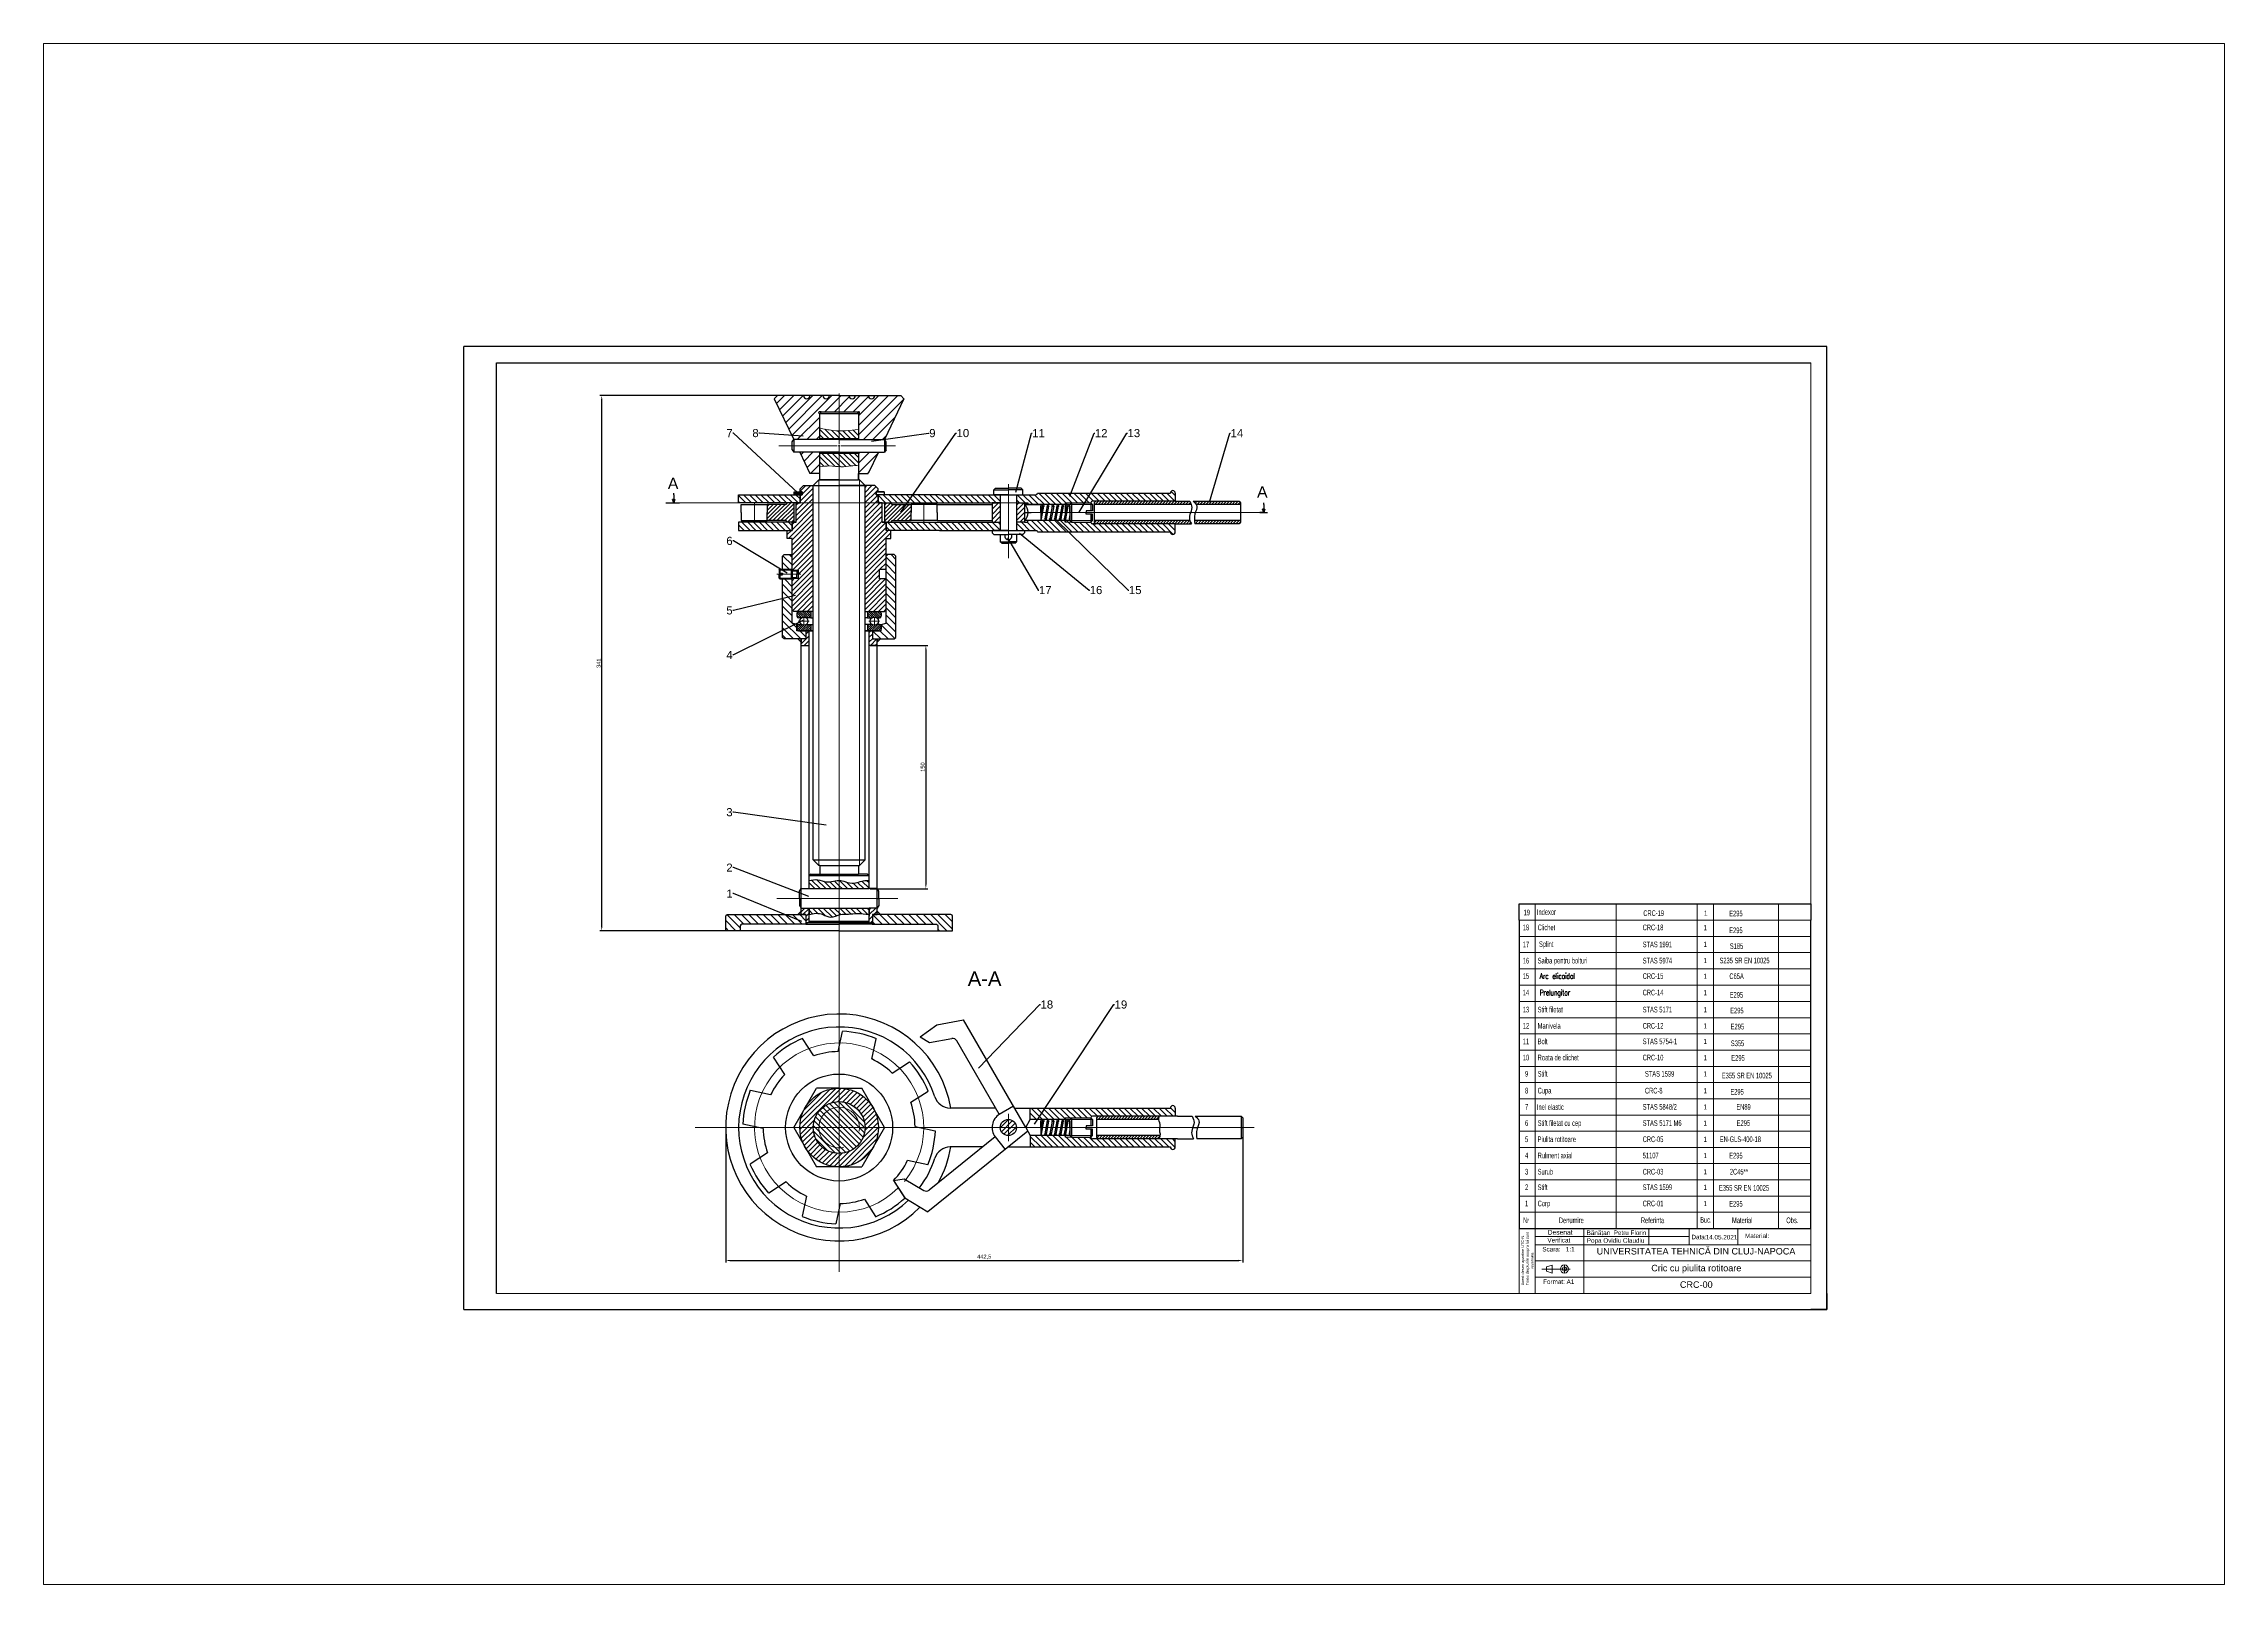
# Paper-space layout 'Layout3' of a CAD drawing. Header units: millimetres. Extents: x 0 to 84.1, y 0 to 59.4.
# The model-space entities are those that its viewports show. They can reach past a viewport. Long polylines and large blocks are cut down to what shows.
import ezdxf
from ezdxf import colors
from ezdxf.entities.mleader import LeaderData, LeaderLine
from ezdxf.math import Vec2, Vec3

# ---------------------------------------------------------------- set-up
doc = ezdxf.new("R2010")
doc.units = ezdxf.units.MM
doc.header["$LTSCALE"] = 0.5
doc.linetypes.add('ACAD_ISO04W100', pattern=[30, 24, -3, 0, -3])
doc.linetypes.add('CENTER2', pattern=[28.575, 19.05, -3.175, 3.175, -3.175])
for name, color, linetype, lineweight in [('centerline', 7, 'ACAD_ISO04W100', 13), ('Lini subtiri', 7, 'Continuous', 15), ('Linii groase', 7, 'Continuous', 30), ('Linii subtiri', 7, 'Continuous', 13), ('Linii subțiri', 7, 'Continuous', 13), ('Subtire', 7, 'Continuous', 25)]:
    doc.layers.add(name, color=color, linetype=linetype, lineweight=lineweight)
doc.styles.add('SLDTEXTSTYLE0', font='TXT', dxfattribs={"width": 0.605})
doc.styles.add('SLDTEXTSTYLE1', font='TXT', dxfattribs={"width": 0.75})
doc.styles.add('SLDTEXTSTYLE2', font='TXT', dxfattribs={"width": 0.605, "bigfont": 'bigfont'})
doc.styles.get("Standard").update_dxf_attribs({"font": 'arial.ttf'})
doc.dimstyles.new('ISO-25', dxfattribs={"dimtxt": 2.5, "dimasz": 2.5, "dimexe": 1.25, "dimexo": 0.625, "dimtad": 1, "dimtxsty": 'Standard', "dimcen": 2.5, "dimadec": 0, "dimazin": 0, "dimtfac": 1, "dimtmove": 0, "dimatfit": 3, "dimfxl": 1, "dimarcsym": 0})
pattern_1 = [(135, (-138.3845, 58.6342), (-1.683798, -1.683798), [])]
pattern_2 = [(45, (88.2897, 4.9117), (-1.571545, 1.571545), [])]

# ---------------------------------------------------------------- blocks, each defined once
blk = doc.blocks.new('*U0')
at = {"layer": 'Linii subțiri', "color": 0, "linetype": 'CENTER2', "transparency": 16777216}
for p, q in [((0, 1.2), (0, 19.8)), ((-37.2, 0), (-1.2, 0)), ((1.2, 0), (34.7, 0)), ((0, -9.5), (0, -1.2))]:
    blk.add_line(p, q, dxfattribs=at)
at = {"layer": 'Linii subțiri', "color": 0, "linetype": 'Continuous', "transparency": 16777216}
for p, q in [((-0.6, 0), (0.6, 0)), ((0, -0.6), (0, 0.6))]:
    blk.add_line(p, q, dxfattribs=at)
blk = doc.blocks.new('*U1')
for p, q in [((8.5, 9.1), (-4, 11.8)), ((3.9, -11.7), (-8.6, -9))]:
    blk.add_line(p, q)
blk.add_arc((54, -11.8), 62.7, 157.8356, 177.4112)
blk = doc.blocks.new('*U2')
at = {"layer": 'Linii groase', "color": 0, "linetype": 'ByBlock', "lineweight": -2, "transparency": 16777216}
for p, rotation in [((-587.7, -161), 314.9999999999999), ((-548.5, -154), 269.9999999999999), ((-515.9, -176.7), 225), ((-508.9, -215.8), 180), ((-603.4, -232.8), 44.99999999999996), ((-531.6, -248.5), 134.9999999999999), ((-570.7, -255.5), 89.99999999999993)]:
    blk.add_blockref('*U1', p, dxfattribs=dict(at, rotation=rotation))
blk.add_blockref('*U1', (-610.4, -193.6), dxfattribs=at)
blk = doc.blocks.new('*U4')
at = {"layer": 'Linii subtiri', "color": 0, "linetype": 'CENTER2', "transparency": 16777216}
blk.add_line((-80.9, 0), (-63.5, 0), dxfattribs=at)
blk = doc.blocks.new('*U5')
at = {"layer": 'Linii subtiri', "color": 0, "linetype": 'CENTER2', "transparency": 16777216}
for p, q in [((-2.62, 0), (-0.5, 0)), ((0, 0.5), (0, 2.62)), ((0.5, 0), (2.62, 0)), ((0, -2.62), (0, -0.5))]:
    blk.add_line(p, q, dxfattribs=at)
at = {"layer": 'Linii subtiri', "color": 0, "linetype": 'Continuous', "transparency": 16777216}
for p, q in [((-0.25, 0), (0.25, 0)), ((0, -0.25), (0, 0.25))]:
    blk.add_line(p, q, dxfattribs=at)
blk = doc.blocks.new('SW_TABLEANNOTATION_0')
for p, q in [((10, -10), (10, 0)), ((60, -10), (60, 0)), ((110, -10), (110, 0)), ((120, -10), (120, 0)), ((160, -10), (160, 0)), ((0, -10), (180, -10))]:
    blk.add_line(p, q)
at = {"color": 0, "linetype": 'Continuous', "lineweight": 30}
for p, q in [((0, -10), (0, -200.2)), ((180, -200.2), (180, -10)), ((0, -200.2), (180, -200.2))]:
    blk.add_line(p, q, dxfattribs=at)
at = {"color": 0, "linetype": 'Continuous', "lineweight": 0}
for p, q in [((10, -10), (10, -190.2)), ((60, -10), (60, -190.2)), ((110, -10), (110, -190.2)), ((120, -10), (120, -190.2)), ((160, -10), (160, -190.2)), ((0, -20), (180, -20)), ((0, -30), (180, -30)), ((0, -40), (180, -40)), ((0, -50), (180, -50)), ((0, -60.2), (180, -60.2)), ((0, -70.2), (180, -70.2)), ((0, -80.2), (180, -80.2)), ((0, -90.2), (180, -90.2)), ((0, -100.2), (180, -100.2)), ((0, -110.2), (180, -110.2)), ((0, -120.2), (180, -120.2)), ((0, -130.2), (180, -130.2)), ((0, -140.2), (180, -140.2)), ((0, -150.2), (180, -150.2)), ((0, -160.2), (180, -160.2)), ((0, -170.2), (180, -170.2)), ((0, -180.2), (180, -180.2)), ((0, -190.2), (180, -190.2)), ((10, -190.2), (10, -200.2)), ((60, -190.2), (60, -200.2)), ((110, -190.2), (110, -200.2)), ((120, -190.2), (120, -200.2)), ((160, -190.2), (160, -200.2))]:
    blk.add_line(p, q, dxfattribs=at)
at = {"layer": 'Linii groase'}
for p, q in [((0, -10), (0, 0)), ((0, 0), (180, 0)), ((180, 0), (180, -10))]:
    blk.add_line(p, q, dxfattribs=at)
at = {"color": 0, "linetype": 'Continuous', "lineweight": 0, "attachment_point": 1}
for s, insert, char_height, style in [('18', (2.3, -12.7), 3.5, 'SLDTEXTSTYLE0'), ('19', (2.8, -3.5), 3.5, 'SLDTEXTSTYLE0'), (' Indexor', (10, -3.2), 3.5, 'SLDTEXTSTYLE0'), (' Clichet', (10.5, -12.7), 3.5, 'SLDTEXTSTYLE0'), ('CRC-18', (76.3, -12.7), 3.5, 'SLDTEXTSTYLE0'), ('CRC-19', (76.7, -3.9), 3.5, 'SLDTEXTSTYLE0'), ('1', (113.8, -13), 3.17, 'SLDTEXTSTYLE1'), ('1', (114.1, -4.1), 3.17, 'SLDTEXTSTYLE1'), ('E295', (129.7, -4.1), 3.5, 'SLDTEXTSTYLE0'), ('17', (2.3, -23.2), 3.5, 'SLDTEXTSTYLE0'), ('STAS 1991', (76.3, -23.2), 3.5, 'SLDTEXTSTYLE0'), ('1', (113.8, -23.3), 3.17, 'SLDTEXTSTYLE1'), ('E295', (129.7, -14.5), 3.5, 'SLDTEXTSTYLE0'), ('S185', (130.1, -24.2), 3.5, 'SLDTEXTSTYLE0'), ('16', (2.3, -33.2), 3.5, 'SLDTEXTSTYLE0'), (' Saiba pentru bolturi', (10.5, -33.2), 3.5, 'SLDTEXTSTYLE0'), ('STAS 5974', (76.3, -33.2), 3.5, 'SLDTEXTSTYLE0'), ('1', (113.8, -33.3), 3.17, 'SLDTEXTSTYLE1'), ('S235 SR EN 10025', (123.7, -33.1), 3.5, 'SLDTEXTSTYLE0'), ('15', (2.3, -42.7), 3.5, 'SLDTEXTSTYLE0'), ('14', (2.3, -52.9), 3.5, 'SLDTEXTSTYLE0'), ('{\\Ftxt,bigfont|c238; Arc elicoidal}', (10.5, -42.7), 3.5, 'SLDTEXTSTYLE2'), (' {\\Ftxt,bigfont|c238;Prelungitor}', (10.5, -52.9), 3.5, 'SLDTEXTSTYLE2'), ('CRC-15', (76.3, -42.7), 3.5, 'SLDTEXTSTYLE0'), ('CRC-14', (76.3, -52.9), 3.5, 'SLDTEXTSTYLE0'), ('1', (113.8, -43), 3.17, 'SLDTEXTSTYLE1'), ('1', (113.8, -53.1), 3.17, 'SLDTEXTSTYLE1'), ('C65A', (129.8, -42.8), 3.5, 'SLDTEXTSTYLE0'), ('13', (2.3, -63.4), 3.5, 'SLDTEXTSTYLE0'), (' Stift filetat', (10.5, -63.4), 3.5, 'SLDTEXTSTYLE0'), ('STAS 5171', (76.3, -63.4), 3.5, 'SLDTEXTSTYLE0'), ('1', (113.8, -63.6), 3.17, 'SLDTEXTSTYLE1'), ('E295', (130, -54.3), 3.5, 'SLDTEXTSTYLE0'), ('E295', (130.3, -64), 3.5, 'SLDTEXTSTYLE0'), ('12', (2.3, -73.4), 3.5, 'SLDTEXTSTYLE0'), (' Manivela', (10.5, -73.4), 3.5, 'SLDTEXTSTYLE0'), ('CRC-12', (76.3, -73.4), 3.5, 'SLDTEXTSTYLE0'), ('1', (113.8, -73.6), 3.17, 'SLDTEXTSTYLE1'), ('E295', (130.6, -73.9), 3.5, 'SLDTEXTSTYLE0'), ('11', (2.3, -83), 3.5, 'SLDTEXTSTYLE0'), ('10', (2.3, -93), 3.5, 'SLDTEXTSTYLE0'), (' Bolt', (10.5, -83), 3.5, 'SLDTEXTSTYLE0'), (' Roata de clichet', (10.5, -93), 3.5, 'SLDTEXTSTYLE0'), ('STAS 5754-1', (76.3, -83), 3.5, 'SLDTEXTSTYLE0'), ('CRC-10', (76.3, -93), 3.5, 'SLDTEXTSTYLE0'), ('1', (113.8, -83.2), 3.17, 'SLDTEXTSTYLE1'), ('1', (113.8, -93.2), 3.17, 'SLDTEXTSTYLE1'), ('S355', (130.7, -84.2), 3.5, 'SLDTEXTSTYLE0'), ('E295', (131, -93.2), 3.5, 'SLDTEXTSTYLE0'), ('9', (3.7, -103), 3.5, 'SLDTEXTSTYLE0'), (' Stift ', (10.5, -103), 3.5, 'SLDTEXTSTYLE0'), ('STAS 1599', (77.7, -103), 3.5, 'SLDTEXTSTYLE0'), ('1', (113.8, -103.2), 3.17, 'SLDTEXTSTYLE1'), ('E355 SR EN 10025', (125.1, -104.1), 3.5, 'SLDTEXTSTYLE0'), ('8', (3.7, -113.4), 3.5, 'SLDTEXTSTYLE0'), (' Cupa', (10.5, -113.4), 3.5, 'SLDTEXTSTYLE0'), ('CRC-8', (77.7, -113.4), 3.5, 'SLDTEXTSTYLE0'), ('1', (113.8, -113.6), 3.17, 'SLDTEXTSTYLE1'), ('E295', (130.4, -114.1), 3.5, 'SLDTEXTSTYLE0'), ('7', (3.7, -123.4), 3.5, 'SLDTEXTSTYLE0'), ('6', (3.7, -133.4), 3.5, 'SLDTEXTSTYLE0'), (' Inel elastic', (10, -123.5), 3.5, 'SLDTEXTSTYLE0'), (' Stift filetat cu cep', (10.5, -133.4), 3.5, 'SLDTEXTSTYLE0'), ('STAS 5848/2', (76.3, -123.4), 3.5, 'SLDTEXTSTYLE0'), ('STAS 5171 M6', (76.3, -133.4), 3.5, 'SLDTEXTSTYLE0'), ('1', (113.8, -123.6), 3.17, 'SLDTEXTSTYLE1'), ('1', (113.8, -133.6), 3.17, 'SLDTEXTSTYLE1'), ('EN89', (134.1, -123.4), 3.5, 'SLDTEXTSTYLE0'), ('E295', (134.3, -133.4), 3.5, 'SLDTEXTSTYLE0'), ('5', (3.7, -143.4), 3.5, 'SLDTEXTSTYLE0'), (' Piulita rotitoare', (10.5, -143.4), 3.5, 'SLDTEXTSTYLE0'), ('CRC-05', (76.3, -143.4), 3.5, 'SLDTEXTSTYLE0'), ('1', (113.8, -143.6), 3.17, 'SLDTEXTSTYLE1'), (' EN-GLS-400-18', (122.9, -143.4), 3.5, 'SLDTEXTSTYLE0'), ('4', (3.7, -153.4), 3.5, 'SLDTEXTSTYLE0'), (' Rulment axial', (10.5, -153.4), 3.5, 'SLDTEXTSTYLE0'), ('51107', (76.3, -153.4), 3.5, 'SLDTEXTSTYLE0'), ('1', (113.8, -153.6), 3.17, 'SLDTEXTSTYLE1'), ('E295', (129.7, -153.5), 3.5, 'SLDTEXTSTYLE0'), ('3', (3.7, -163.4), 3.5, 'SLDTEXTSTYLE0'), ('2', (3.7, -173), 3.5, 'SLDTEXTSTYLE0'), (' Surub', (10.5, -163.4), 3.5, 'SLDTEXTSTYLE0'), (' Stift ', (10.5, -173), 3.5, 'SLDTEXTSTYLE0'), ('STAS 1599', (76.3, -173), 3.5, 'SLDTEXTSTYLE0'), ('CRC-03', (76.3, -163.4), 3.5, 'SLDTEXTSTYLE0'), ('1', (113.8, -163.6), 3.17, 'SLDTEXTSTYLE1'), ('1', (113.8, -173.2), 3.17, 'SLDTEXTSTYLE1'), ('2C45**', (130.1, -163.4), 3.5, 'SLDTEXTSTYLE0'), ('1', (3.7, -183), 3.5, 'SLDTEXTSTYLE0'), (' Corp', (10.5, -183), 3.5, 'SLDTEXTSTYLE0'), ('CRC-01', (76.3, -183), 3.5, 'SLDTEXTSTYLE0'), ('1', (113.8, -183.2), 3.17, 'SLDTEXTSTYLE1'), ('E295', (129.7, -183.2), 3.5, 'SLDTEXTSTYLE0'), ('Nr', (2.5, -193.4), 3.5, 'SLDTEXTSTYLE0'), ('Denumire', (24.6, -193.4), 3.5, 'SLDTEXTSTYLE0'), ('Referinta', (75.2, -193.4), 3.5, 'SLDTEXTSTYLE0'), ('Material', (131.4, -193.4), 3.5, 'SLDTEXTSTYLE0'), ('Obs.', (164.9, -193.4), 3.5, 'SLDTEXTSTYLE0')]:
    blk.add_mtext(s, dxfattribs=dict(at, insert=insert, char_height=char_height, style=style))
at = {"color": 0, "linetype": 'Continuous', "lineweight": 0, "char_height": 3.5, "style": 'SLDTEXTSTYLE0'}
for s, insert, width, attachment_point in [('Splint', (12.3, -23), 1.412, 1), ('E355 SR EN 10025', (123.4, -173.4), 31.797, 1), ('\\pxqc;Buc.', (115.3, -194.9), 8.812, 5)]:
    blk.add_mtext(s, dxfattribs=dict(at, insert=insert, width=width, attachment_point=attachment_point))
blk = doc.blocks.new('*D6')
at = {"layer": 'Defpoints', "color": 0, "transparency": 16777216}
for p in [(84.8, 563.8), (231.3, 563.8), (231.3, 233.6)]:
    blk.add_point(p, dxfattribs=at)
at = {"layer": 'Linii subtiri', "color": 0, "lineweight": -2, "transparency": 16777216}
for p, q in [((230.7, 563.8), (83.6, 563.8)), ((84.8, 236.1), (84.8, 561.3)), ((230.7, 233.6), (83.6, 233.6))]:
    blk.add_line(p, q, dxfattribs=at)
at = {"layer": 'Linii subtiri', "color": 0, "transparency": 16777216}
for points in [[(84.4, 561.3), (85.2, 561.3), (84.8, 563.8)], [(84.4, 236.1), (85.2, 236.1), (84.8, 233.6)]]:
    blk.add_solid(points, dxfattribs=at)
at = {"layer": 'Linii subtiri', "color": 0, "transparency": 16777216, "insert": (82.9, 398.7), "char_height": 2.5, "attachment_point": 5, "rotation": 90}
blk.add_mtext('341', dxfattribs=at)
blk = doc.blocks.new('*D7')
at = {"layer": 'Defpoints', "color": 0, "transparency": 16777216}
for p in [(161.3, 112.3), (480.4, 112.3), (480.4, 30.3)]:
    blk.add_point(p, dxfattribs=at)
at = {"layer": 'Linii subtiri', "color": 0, "lineweight": -2, "transparency": 16777216}
for p, q in [((161.3, 111.7), (161.3, 29.1)), ((480.4, 111.7), (480.4, 29.1)), ((163.8, 30.3), (477.9, 30.3))]:
    blk.add_line(p, q, dxfattribs=at)
at = {"layer": 'Linii subtiri', "color": 0, "transparency": 16777216}
for points in [[(163.8, 30.7), (163.8, 29.9), (161.3, 30.3)], [(477.9, 30.7), (477.9, 29.9), (480.4, 30.3)]]:
    blk.add_solid(points, dxfattribs=at)
at = {"layer": 'Linii subtiri', "color": 0, "transparency": 16777216, "insert": (320.8, 32.4), "char_height": 2.5, "attachment_point": 5}
blk.add_mtext('442,5', dxfattribs=at)
blk = doc.blocks.new('*D8')
at = {"layer": 'Defpoints', "color": 0, "transparency": 16777216}
for p in [(249.8, 409.6), (249.8, 259.6), (284.8, 259.6)]:
    blk.add_point(p, dxfattribs=at)
at = {"layer": 'Linii subtiri', "color": 0, "lineweight": -2, "transparency": 16777216}
for p, q in [((250.4, 409.6), (286, 409.6)), ((284.8, 407.1), (284.8, 262.1)), ((250.4, 259.6), (286, 259.6))]:
    blk.add_line(p, q, dxfattribs=at)
at = {"layer": 'Linii subtiri', "color": 0, "transparency": 16777216}
for points in [[(284.4, 407.1), (285.2, 407.1), (284.8, 409.6)], [(284.4, 262.1), (285.2, 262.1), (284.8, 259.6)]]:
    blk.add_solid(points, dxfattribs=at)
at = {"layer": 'Linii subtiri', "color": 0, "transparency": 16777216, "insert": (282.9, 334.6), "char_height": 2.5, "attachment_point": 5, "rotation": 90}
blk.add_mtext('150', dxfattribs=at)

msp = doc.modelspace()

# ---------------------------------------------------------------- hatches: boundary and pattern name
at = {"layer": 'Linii groase'}
h = msp.add_hatch(color=256, dxfattribs=at)
h.dxf.hatch_style = 1
h.paths.add_polyline_path([(129.992, 499.643), (129.242, 499.643), (128.492, 499.643), (129.242, 497.643)])
h = msp.add_hatch(color=256, dxfattribs=at)
h.set_gradient(color2=(0, 0, 0))
h.paths.add_polyline_path([(359.684, 495.643, 1), (360.684, 495.643, 1)])
h.paths.add_polyline_path([(357.684, 495.643, 1), (356.684, 495.643, 1)])
h.paths.add_polyline_path([(363.651, 495.463), (363.684, 495.643, 1), (362.684, 495.643, 0.83080518)])
h.paths.add_polyline_path([(366.65, 495.462), (366.684, 495.643, 1), (365.684, 495.643, 0.82992629)])
h.paths.add_polyline_path([(369.684, 495.643, 1), (368.684, 495.643, 1)])
h.paths.add_polyline_path([(372.684, 495.643, 1), (371.684, 495.643, 1)])
h.paths.add_polyline_path([(370.184, 487.643, 1), (371.184, 487.643, 1)])
h.paths.add_polyline_path([(373.684, 488.143, 1), (373.684, 487.143)])
h.paths.add_polyline_path([(367.184, 487.643, 1), (368.184, 487.643, 1)])
h.paths.add_polyline_path([(364.184, 487.643, 1), (365.184, 487.643, 1)])
h.paths.add_polyline_path([(361.184, 487.643, 1), (362.184, 487.643, 1)])
h.paths.add_polyline_path([(358.184, 487.643, 1), (359.184, 487.643, 1)])
h.paths.add_polyline_path([(355.684, 488.143), (355.684, 487.143, 1)])
h = msp.add_hatch(color=256, dxfattribs=at)
h.dxf.hatch_style = 1
h.paths.add_polyline_path([(493.988, 493.643), (493.238, 493.643), (492.488, 493.643), (493.238, 491.643)])
h = msp.add_hatch(color=256, dxfattribs=at)
h.set_gradient(color2=(0, 0, 0))
h.paths.add_polyline_path([(359.684, 116.281, 1), (360.684, 116.281, 1)])
h.paths.add_polyline_path([(357.684, 116.281, 1), (356.684, 116.281, 1)])
h.paths.add_polyline_path([(363.651, 116.101), (363.684, 116.281, 1), (362.684, 116.281, 0.83080518)])
h.paths.add_polyline_path([(366.65, 116.1), (366.684, 116.281, 1), (365.684, 116.281, 0.82992629)])
h.paths.add_polyline_path([(369.684, 116.281, 1), (368.684, 116.281, 1)])
h.paths.add_polyline_path([(372.684, 116.281, 1), (371.684, 116.281, 1)])
h.paths.add_polyline_path([(370.184, 108.281, 1), (371.184, 108.281, 1)])
h.paths.add_polyline_path([(373.684, 108.781, 1), (373.684, 107.781)])
h.paths.add_polyline_path([(367.184, 108.281, 1), (368.184, 108.281, 1)])
h.paths.add_polyline_path([(364.184, 108.281, 1), (365.184, 108.281, 1)])
h.paths.add_polyline_path([(361.184, 108.281, 1), (362.184, 108.281, 1)])
h.paths.add_polyline_path([(358.184, 108.281, 1), (359.184, 108.281, 1)])
h.paths.add_polyline_path([(355.684, 108.781), (355.684, 107.781, 1)])
h = msp.add_hatch(color=256, dxfattribs=at)
h.dxf.hatch_style = 1
h.paths.add_polyline_path([(373.684, 108.781, 1), (373.684, 107.781)])
at = {"layer": 'Linii subtiri'}
h = msp.add_hatch(dxfattribs=at)
h.set_pattern_fill('ANSI31', color=256, scale=1.3)
h.set_pattern_definition([(45, (-138.3845, 58.634), (-2.918583, 2.918583), [])])
h.paths.add_polyline_path([(271.284, 561.793), (269.284, 563.793), (253.284, 563.793, -1), (249.284, 563.793), (241.284, 563.793, -1), (237.284, 563.793), (231.284, 563.793), (231.284, 553.793), (242.284, 553.793), (243.284, 553.793, -1.32417094), (243.284, 552.793), (243.284, 542.793), (243.284, 536.733), (259.299, 536.733)])
h.paths.add_polyline_path([(255.53, 528.852), (243.284, 528.852), (243.284, 520.852), (243.284, 515.793), (249.284, 515.793)])
h.paths.add_polyline_path([(219.284, 528.852), (207.038, 528.852), (213.284, 515.793), (219.284, 515.793)])
edge = h.paths.add_edge_path()
edge.add_arc((211.284, 563.793), 2, 180, 360)
edge.add_line((213.284, 563.793), (221.284, 563.793))
edge.add_arc((223.284, 563.793), 2, 180, 360)
edge.add_line((225.284, 563.793), (231.284, 563.793))
edge.add_line((231.284, 563.793), (231.284, 553.793))
edge.add_line((231.284, 553.793), (220.284, 553.793))
edge.add_line((220.284, 553.793), (219.284, 552.793))
edge.add_line((219.284, 552.793), (219.284, 536.733))
edge.add_line((219.284, 536.733), (203.269, 536.733))
edge.add_line((203.269, 536.733), (191.284, 561.793))
edge.add_line((191.284, 561.793), (193.284, 563.793))
edge.add_line((193.284, 563.793), (209.284, 563.793))
h = msp.add_hatch(dxfattribs=at)
h.set_pattern_fill('ANSI31', color=256, scale=0.75, angle=90)
h.set_pattern_definition(pattern_1)
edge = h.paths.add_edge_path()
edge.add_line((243.284, 528.352), (231.284, 528.352))
edge.add_line((231.284, 528.352), (231.284, 523.293))
edge.add_line((231.284, 523.293), (231.284, 519.901))
edge.add_spline(control_points=[(231.284, 519.901), (231.698, 519.875), (234.167, 519.77), (238.174, 520.31), (241.752, 520.69), (243.284, 520.852)], knot_values=[12.03387733, 12.03387733, 12.03387733, 12.03387733, 13.27788281, 19.45846768, 24.08435911, 24.08435911, 24.08435911, 24.08435911], degree=3, periodic=0)
edge.add_line((243.284, 520.852), (243.284, 528.352))
edge = h.paths.add_edge_path()
edge.add_line((231.284, 528.352), (219.284, 528.352))
edge.add_line((219.284, 528.352), (219.284, 519.852))
edge.add_spline(control_points=[(219.284, 519.852), (221.371, 520.118), (225.369, 520.627), (229.371, 520.02), (231.284, 519.901)], knot_values=[0, 0, 0, 0, 6.28019852, 12.03387733, 12.03387733, 12.03387733, 12.03387733], degree=3, periodic=0)
edge.add_line((231.284, 519.901), (231.284, 523.293))
edge.add_line((231.284, 523.293), (231.284, 528.352))
edge = h.paths.add_edge_path()
edge.add_spline(control_points=[(231.284, 542.005), (229.913, 542.028), (225.885, 542.265), (221.91, 543.185), (219.284, 543.793)], knot_values=[0, 0, 0, 0, 4.13135101, 12.17947117, 12.17947117, 12.17947117, 12.17947117], degree=3, periodic=0)
edge.add_line((219.284, 543.793), (219.284, 537.233))
edge.add_line((219.284, 537.233), (231.284, 537.233))
edge.add_line((231.284, 537.233), (231.284, 542.005))
edge = h.paths.add_edge_path()
edge.add_spline(control_points=[(243.284, 542.793), (239.271, 542.367), (235.258, 541.941), (231.284, 542.005)], knot_values=[12.17947117, 12.17947117, 12.17947117, 12.17947117, 24.15443178, 24.15443178, 24.15443178, 24.15443178], degree=3, periodic=0)
edge.add_line((231.284, 542.005), (231.284, 537.233))
edge.add_line((231.284, 537.233), (243.284, 537.233))
edge.add_line((243.284, 537.233), (243.284, 542.793))
h = msp.add_hatch(dxfattribs=at)
h.set_pattern_fill('ANSI31', color=256, scale=0.8, angle=90)
h.set_pattern_definition([(135, (96.9953, 286.9769), (-1.796051, -1.796051), [])])
h.paths.add_polyline_path([(207.284, 502.643), (169.284, 502.643), (169.284, 497.643), (207.284, 497.643)])
h.paths.add_polyline_path([(202.284, 485.643), (199.284, 485.643), (169.284, 485.643), (169.284, 480.643), (202.284, 480.643)])
h.paths.add_polyline_path([(330.684, 502.643), (326.684, 502.643), (293.284, 502.643), (255.284, 502.643), (255.284, 497.643), (259.284, 497.643), (263.284, 497.643), (293.284, 497.643), (330.684, 497.643)])
h.paths.add_polyline_path([(330.684, 485.643), (293.284, 485.643), (260.284, 485.643), (260.284, 480.643), (293.284, 480.643), (330.684, 480.643)])
h.paths.add_polyline_path([(438.684, 484.643), (389.684, 484.643), (388.684, 484.643), (387.684, 484.643, -0.41421356), (386.684, 485.643), (374.684, 485.643), (373.684, 486.643), (347.684, 486.643), (347.684, 485.643), (345.684, 485.643), (340.684, 485.643), (340.684, 480.643), (345.684, 480.643), (352.684, 480.643, -0.41421356), (353.684, 479.643), (388.684, 479.643), (435.684, 479.643, 1), (438.684, 479.643)])
h.paths.add_polyline_path([(438.684, 503.643, 1), (435.684, 503.643), (388.684, 503.643), (353.684, 503.643, -0.41421356), (352.684, 502.643), (344.684, 502.643), (340.684, 502.643), (340.684, 497.643), (345.684, 497.643), (347.684, 497.643), (347.684, 496.643), (355.684, 496.643), (373.684, 496.643), (374.684, 497.643), (386.684, 497.643, -0.41421356), (387.684, 498.643), (388.684, 498.643), (438.684, 498.643)])
h = msp.add_hatch(dxfattribs=at)
h.set_pattern_fill('ANSI31', color=256, scale=0.7)
h.set_pattern_definition([(45, (-138.3845, 58.6342), (-1.571545, 1.571545), [])])
h.paths.add_polyline_path([(215.284, 491.643), (204.784, 491.643), (204.784, 485.643), (202.284, 485.643), (202.284, 480.643), (199.284, 480.643), (199.284, 475.643), (202.284, 475.643), (202.284, 471.643), (202.284, 462.643), (202.284, 456.143), (206.284, 456.143), (206.284, 451.143), (202.284, 451.143), (202.284, 431.643), (203.284, 430.643), (215.284, 430.643)])
h.paths.add_polyline_path([(263.284, 480.643), (260.284, 480.643), (260.284, 485.643), (257.784, 485.643), (257.784, 491.643), (247.284, 491.643), (247.284, 430.643), (247.784, 430.643), (248.284, 430.643), (248.784, 430.643), (259.284, 430.643), (260.284, 431.643), (260.284, 450.643), (256.284, 450.643), (256.284, 456.643), (260.284, 456.643), (260.284, 464.643), (260.284, 471.643), (260.284, 475.643), (263.284, 475.643)])
h.paths.add_polyline_path([(255.284, 502.643), (254.034, 502.643), (254.034, 504.493), (255.284, 504.493), (255.284, 506.293), (253.284, 508.293), (247.784, 508.293), (247.284, 507.793), (247.284, 491.643), (257.784, 491.643), (257.784, 497.643), (255.284, 497.643)])
h.paths.add_polyline_path([(215.284, 507.793), (214.784, 508.293), (209.284, 508.293), (207.284, 506.293), (207.284, 504.493), (208.534, 504.493), (208.534, 502.643), (207.284, 502.643), (207.284, 497.643), (204.784, 497.643), (204.784, 491.643), (215.284, 491.643)])
h = msp.add_hatch(dxfattribs=at)
h.set_pattern_fill('ANSI31', color=256, scale=0.15)
h.set_pattern_definition([(45, (149.24923, 284.766), (-0.3367596, 0.3367596), [])])
h.paths.add_polyline_path([(208.534, 502.643), (208.534, 504.493), (203.534, 504.493), (203.534, 502.643)])
h = msp.add_hatch(dxfattribs=at)
h.set_pattern_fill('ANSI31', color=256, scale=0.4, style=0)
h.set_pattern_definition([(45, (96.9953, 286.9769), (-0.8980256, 0.8980256), [])])
edge = h.paths.add_edge_path()
edge.add_spline(control_points=[(448.543, 496.643), (448.312, 497.308), (447.998, 497.975), (447.684, 498.643)], knot_values=[0, 0, 0, 0, 2.08923641, 2.08923641, 2.08923641, 2.08923641], degree=3, periodic=0)
edge.add_line((447.684, 498.643), (438.684, 498.643))
edge.add_line((438.684, 498.643), (389.684, 498.643))
edge.add_line((389.684, 498.643), (388.684, 497.643))
edge.add_line((388.684, 497.643), (388.684, 496.643))
edge.add_line((388.684, 496.643), (448.543, 496.643))
edge = h.paths.add_edge_path()
edge.add_line((479.018, 497.643), (478.018, 498.643))
edge.add_line((478.018, 498.643), (449.684, 498.643))
edge.add_spline(control_points=[(449.684, 498.643), (450.407, 497.996), (451.131, 497.35), (451.577, 496.643)], knot_values=[0, 0, 0, 0, 2.6376958, 2.6376958, 2.6376958, 2.6376958], degree=3, periodic=0)
edge.add_line((451.577, 496.643), (479.018, 496.643))
edge.add_line((479.018, 496.643), (479.018, 497.643))
edge = h.paths.add_edge_path()
edge.add_line((479.018, 485.643), (479.018, 486.643))
edge.add_line((479.018, 486.643), (451.577, 486.643))
edge.add_line((451.577, 486.643), (450.497, 486.643))
edge.add_spline(control_points=[(450.497, 486.643), (450.541, 485.974), (450.612, 485.309), (450.684, 484.643)], knot_values=[12.90238951, 12.90238951, 12.90238951, 12.90238951, 14.92149546, 14.92149546, 14.92149546, 14.92149546], degree=3, periodic=0)
edge.add_line((450.684, 484.643), (478.018, 484.643))
edge.add_line((478.018, 484.643), (479.018, 485.643))
edge = h.paths.add_edge_path()
edge.add_spline(control_points=[(448.684, 484.643), (448.299, 485.27), (447.902, 485.917), (447.669, 486.62), (447.662, 486.643)], knot_values=[12.3462448, 12.3462448, 12.3462448, 12.3462448, 14.52275057, 14.59397409, 14.59397409, 14.59397409, 14.59397409], degree=3, periodic=0)
edge.add_line((447.662, 486.643), (388.684, 486.643))
edge.add_line((388.684, 486.643), (388.684, 485.643))
edge.add_line((388.684, 485.643), (389.684, 484.643))
edge.add_line((389.684, 484.643), (438.684, 484.643))
edge.add_line((438.684, 484.643), (448.684, 484.643))
h = msp.add_hatch(dxfattribs=at)
h.set_pattern_fill('ANSI31', color=256, scale=0.55)
h.set_pattern_definition([(45, (96.9953, 286.9769), (-1.234785, 1.234785), [])])
h.paths.add_polyline_path([(203.284, 491.643), (186.784, 491.643), (186.784, 486.643), (198.284, 486.643, -0.41421356), (199.284, 485.643), (203.284, 485.643)])
h.paths.add_polyline_path([(203.284, 497.643), (199.284, 497.643, -0.41421356), (198.284, 496.643), (186.784, 496.643), (186.784, 491.643), (203.284, 491.643)])
h.paths.add_polyline_path([(275.784, 496.643), (264.284, 496.643, -0.41421356), (263.284, 497.643), (259.284, 497.643), (259.284, 491.643), (275.784, 491.643)])
h.paths.add_polyline_path([(275.784, 491.643), (259.284, 491.643), (259.284, 485.643), (260.284, 485.643), (263.284, 485.643, -0.41421356), (264.284, 486.643), (275.784, 486.643)])
h = msp.add_hatch(dxfattribs=at)
h.set_pattern_fill('ANSI31', color=256, scale=0.7)
h.set_pattern_definition([(45, (96.9953, 286.9769), (-1.571545, 1.571545), [])])
h.paths.add_polyline_path([(330.684, 497.643), (325.684, 497.643), (325.684, 491.643), (330.684, 491.643)])
h.paths.add_polyline_path([(330.684, 491.643), (325.684, 491.643), (325.684, 485.643), (330.684, 485.643)])
h.paths.add_polyline_path([(345.684, 497.643), (340.684, 497.643), (340.684, 491.643), (345.684, 491.643)])
h.paths.add_polyline_path([(345.684, 491.643), (340.684, 491.643), (340.684, 485.643), (345.684, 485.643)])
h = msp.add_hatch(color=256, dxfattribs=at)
h.dxf.hatch_style = 1
h.paths.add_polyline_path([(356.684, 495.643, 1), (357.684, 495.643, 1)])
h.paths.add_polyline_path([(359.684, 495.643, 1), (360.684, 495.643, 1)])
h.paths.add_polyline_path([(363.684, 495.643, 1), (362.684, 495.643, 0.83080518), (363.651, 495.463)])
h.paths.add_polyline_path([(365.684, 495.643, 0.82992629), (366.65, 495.462), (366.684, 495.643, 1)])
h.paths.add_polyline_path([(368.684, 495.643, 1), (369.684, 495.643, 1)])
h.paths.add_polyline_path([(371.684, 495.643, 1), (372.684, 495.643, 1)])
h.paths.add_polyline_path([(373.684, 488.143, 1), (373.684, 487.143)])
h.paths.add_polyline_path([(370.684, 488.143), (370.684, 487.143, 0.41421356), (371.184, 487.643, 0.41421356)])
h.paths.add_polyline_path([(370.684, 488.143, 0.41421356), (370.184, 487.643, 0.41421356), (370.684, 487.143)])
h.paths.add_polyline_path([(367.184, 487.643, 1), (368.184, 487.643, 1)])
h.paths.add_polyline_path([(365.184, 487.643, 1), (364.184, 487.643, 1)])
h.paths.add_polyline_path([(362.184, 487.643, 1), (361.184, 487.643, 1)])
h.paths.add_polyline_path([(358.184, 487.643, 1), (359.184, 487.643, 1)])
h.paths.add_polyline_path([(355.684, 488.143), (355.684, 487.143, 1)])
h = msp.add_hatch(dxfattribs=at)
h.set_pattern_fill('ANSI31', color=256, angle=90)
h.set_pattern_definition([(135, (-310.426, 91.978), (-2.245064, -2.245064), [])])
h.paths.add_polyline_path([(162.284, 243.643, 0.41421356), (161.284, 242.643), (161.284, 233.643), (170.284, 233.643), (170.284, 236.643, -0.41421356), (171.284, 237.643), (210.784, 237.643), (210.784, 243.643)])
h.paths.add_polyline_path([(251.784, 243.643), (251.784, 237.643), (291.284, 237.643, -0.41421356), (292.284, 236.643), (292.284, 233.643), (301.284, 233.643), (301.284, 242.643, 0.41421356), (300.284, 243.643)])
h.paths.add_polyline_path([(266.284, 464.643), (265.284, 465.643), (261.284, 465.643), (260.284, 464.643), (260.284, 423.443), (257.284, 423.443), (257.284, 418.643), (251.784, 418.643), (251.784, 413.643), (254.784, 413.643), (256.784, 413.643), (265.284, 413.643), (266.284, 414.643)])
h.paths.add_polyline_path([(196.284, 414.643), (197.284, 413.643), (207.784, 413.643), (210.784, 413.643), (210.784, 418.643), (205.284, 418.643), (205.284, 423.443), (202.284, 423.443), (202.284, 450.643), (196.284, 450.643)])
h.paths.add_polyline_path([(202.284, 464.643), (201.284, 465.643), (197.284, 465.643), (196.284, 464.643), (196.284, 456.643), (202.284, 456.643)])
h = msp.add_hatch(dxfattribs=at)
h.set_pattern_fill('ANSI31', color=256, scale=0.3, angle=90)
h.set_pattern_definition([(135, (-318.8584, -20.0471), (-0.6735192, -0.6735192), [])])
edge = h.paths.add_edge_path()
edge.add_arc((206.284, 427.643), 1, 180, 270)
edge.add_line((206.284, 426.643), (208.034, 426.643))
edge.add_arc((209.534, 424.643), 2.5, 53.130102, 126.869898, ccw=False)
edge.add_line((211.034, 426.643), (213.784, 426.643))
edge.add_line((213.784, 426.643), (213.784, 430.643))
edge.add_line((213.784, 430.643), (206.284, 430.643))
edge.add_arc((206.284, 429.643), 1, 90, 180)
edge.add_line((205.284, 429.643), (205.284, 427.643))
h = msp.add_hatch(dxfattribs=at)
h.set_pattern_fill('ANSI31', color=256, scale=0.3, angle=90)
h.set_pattern_definition([(135, (-138.3845, 58.6342), (-0.6735192, -0.6735192), [])])
h.paths.add_polyline_path([(257.284, 427.643), (257.284, 429.643, 0.41421356), (256.284, 430.643), (248.784, 430.643), (248.784, 426.643), (251.534, 426.643, -0.33333333), (254.534, 426.643), (256.284, 426.643, 0.41421356)])
h = msp.add_hatch(dxfattribs=at)
h.set_pattern_fill('ANSI31', color=256, scale=0.3)
h.set_pattern_definition([(45, (-318.8584, -20.0471), (-0.6735192, 0.6735192), [])])
edge = h.paths.add_edge_path()
edge.add_arc((206.284, 419.643), 1, 180, 270)
edge.add_line((206.284, 418.643), (213.784, 418.643))
edge.add_line((213.784, 418.643), (213.784, 422.643))
edge.add_line((213.784, 422.643), (211.034, 422.643))
edge.add_arc((209.534, 424.643), 2.5, 233.130102, 306.869898, ccw=False)
edge.add_line((208.034, 422.643), (206.284, 422.643))
edge.add_arc((206.284, 421.643), 1, 90, 180)
edge.add_line((205.284, 421.643), (205.284, 419.643))
h = msp.add_hatch(dxfattribs=at)
h.set_pattern_fill('ANSI31', color=256, scale=0.65)
h.set_pattern_definition([(45, (-138.3845, 58.6342), (-1.459292, 1.459292), [])])
h.paths.add_polyline_path([(210.784, 413.643), (207.784, 413.643), (207.784, 411.643), (207.784, 409.643), (212.784, 409.643), (212.784, 417.143), (212.784, 418.643), (210.784, 418.643)])
h.paths.add_polyline_path([(251.784, 413.643), (251.784, 418.643), (249.784, 418.643), (249.784, 417.143), (249.784, 409.643), (254.784, 409.643), (254.784, 413.643)])
h = msp.add_hatch(dxfattribs=at)
h.set_pattern_fill('ANSI31', color=256, scale=0.3)
h.set_pattern_definition([(45, (-138.3845, 58.6342), (-0.6735192, 0.6735192), [])])
h.paths.add_polyline_path([(256.284, 418.643, 0.41421356), (257.284, 419.643), (257.284, 421.643, 0.41421356), (256.284, 422.643), (254.534, 422.643, -0.33333333), (251.534, 422.643), (248.784, 422.643), (248.784, 418.643)])
h = msp.add_hatch(color=256, dxfattribs=at)
h.dxf.hatch_style = 1
h.paths.add_polyline_path([(207.784, 411.643), (207.784, 413.643), (205.784, 413.643)])
h.paths.add_polyline_path([(254.784, 413.643), (254.784, 411.643), (256.784, 413.643)])
h = msp.add_hatch(dxfattribs=at)
h.set_pattern_fill('ANSI31', color=256, scale=0.75, angle=90)
h.set_pattern_definition(pattern_1)
edge = h.paths.add_edge_path()
edge.add_spline(control_points=[(231.284, 264.685), (228.637, 264.649), (224.12, 262.827), (218.174, 265.784), (214.585, 265.036), (212.784, 264.655)], knot_values=[0.05746536, 0.05746536, 0.05746536, 0.05746536, 8.03680046, 13.3861383, 18.76758343, 18.76758343, 18.76758343, 18.76758343], degree=3, periodic=0)
edge.add_line((212.784, 264.655), (212.784, 259.643))
edge.add_line((212.784, 259.643), (231.284, 259.643))
edge.add_line((231.284, 259.643), (231.284, 264.685))
h = msp.add_hatch(dxfattribs=at)
h.set_pattern_fill('ANSI31', color=256, scale=0.75, angle=90)
h.set_pattern_definition(pattern_1)
edge = h.paths.add_edge_path()
edge.add_line((231.284, 247.643), (212.784, 247.643))
edge.add_line((212.784, 247.643), (212.784, 243.663))
edge.add_spline(control_points=[(212.784, 243.663), (214.205, 244.02), (217.056, 244.727), (221.615, 243.864), (226.18, 241.08), (229.516, 242.863), (231.284, 243.418)], knot_values=[0.05873001, 0.05873001, 0.05873001, 0.05873001, 4.40016182, 8.76394073, 13.76228185, 19.16642097, 19.16642097, 19.16642097, 19.16642097], degree=3, periodic=0)
edge.add_line((231.284, 243.418), (231.284, 247.643))
edge = h.paths.add_edge_path()
edge.add_line((249.726, 247.643), (231.284, 247.643))
edge.add_line((231.284, 247.643), (231.284, 243.418))
edge.add_spline(control_points=[(231.284, 243.418), (231.564, 243.506), (233.44, 244.031), (237.201, 243.764), (243.062, 244.691), (247.308, 244.035), (249.726, 243.658)], knot_values=[19.16642097, 19.16642097, 19.16642097, 19.16642097, 20.0230716, 24.88137377, 30.38897532, 37.67925904, 37.67925904, 37.67925904, 37.67925904], degree=3, periodic=0)
edge.add_line((249.726, 243.658), (249.726, 247.643))
edge = h.paths.add_edge_path()
edge.add_spline(control_points=[(249.726, 264.643), (248.874, 264.685), (245.352, 264.86), (239.59, 261.481), (234.367, 264.588), (231.622, 264.69), (231.284, 264.685)], knot_values=[18.76758343, 18.76758343, 18.76758343, 18.76758343, 21.31761305, 29.30626107, 36.58606141, 37.60507729, 37.60507729, 37.60507729, 37.60507729], degree=3, periodic=0)
edge.add_line((231.284, 264.685), (231.284, 259.643))
edge.add_line((231.284, 259.643), (249.726, 259.643))
edge.add_line((249.726, 259.643), (249.726, 264.643))
h = msp.add_hatch(color=256, dxfattribs=at)
h.dxf.hatch_style = 1
h.paths.add_polyline_path([(207.784, 243.643), (207.784, 245.643), (205.784, 243.643)])
h.paths.add_polyline_path([(254.784, 245.643), (254.784, 243.643), (256.784, 243.643)])
h = msp.add_hatch(dxfattribs=at)
h.set_pattern_fill('ANSI31', color=256, scale=0.65)
h.set_pattern_definition([(45, (-310.426, 91.978), (-1.4592916, 1.4592916), [])])
h.paths.add_polyline_path([(207.784, 247.643), (207.784, 243.643), (210.784, 243.643), (210.784, 238.643), (211.784, 238.643), (212.784, 238.643), (212.784, 247.643)])
h.paths.add_polyline_path([(254.784, 243.643), (254.784, 247.643), (249.784, 247.643), (249.784, 238.643), (250.784, 238.643), (251.784, 238.643), (251.784, 243.643)])
h = msp.add_hatch(color=256, dxfattribs=at)
h.dxf.hatch_style = 1
h.paths.add_polyline_path([(211.784, 238.643), (210.784, 238.643), (210.784, 237.643)])
h.paths.add_polyline_path([(251.784, 238.643), (250.784, 238.643), (251.784, 237.643)])
h = msp.add_hatch(dxfattribs=at)
h.set_pattern_fill('ANSI31', color=256, scale=0.7)
h.set_pattern_definition(pattern_2)
h.paths.add_polyline_path([(231.284, 136.529), (230.634, 136.529, 0.25716186), (210.451, 124.697), (210.125, 124.134, 0.12828414), (207.035, 112.289), (215.284, 112.289, -0.41421356), (231.284, 128.289)])
h.paths.add_polyline_path([(231.934, 136.529), (231.284, 136.529), (231.284, 128.289, -0.41421356), (247.284, 112.289), (255.533, 112.289, 0.12828414), (252.443, 124.134), (252.118, 124.697, 0.25716186)])
h.paths.add_polyline_path([(255.533, 112.289), (247.284, 112.289, -0.41421356), (231.284, 96.289), (231.284, 88.049), (231.934, 88.049, 0.25716186), (252.118, 99.881), (252.443, 100.444, 0.12828414)])
h.paths.add_polyline_path([(215.284, 112.289), (207.035, 112.289, 0.12828414), (210.125, 100.444), (210.451, 99.881, 0.25716186), (230.634, 88.049), (231.284, 88.049), (231.284, 96.289, -0.41421356)])
h = msp.add_hatch(dxfattribs=at)
h.set_pattern_fill('ANSI31', color=256, scale=0.75, angle=90)
h.set_pattern_definition([(135, (88.2897, 4.9117), (-1.683798, -1.683798), [])])
h.paths.add_polyline_path([(231.284, 124.789, 0.41421356), (218.784, 112.289), (231.284, 112.289)], flags=17)
h.paths.add_polyline_path([(231.284, 128.289, 0.41421356), (215.284, 112.289), (218.784, 112.289, -0.41421356), (231.284, 124.789)])
h.paths.add_polyline_path([(231.284, 128.289), (231.284, 124.789, -0.41421356), (243.784, 112.289), (247.284, 112.289, 0.41421356)])
h.paths.add_polyline_path([(231.284, 124.789), (231.284, 112.289), (243.784, 112.289, 0.41421356)], flags=17)
h.paths.add_polyline_path([(247.284, 112.289), (231.284, 112.289), (231.284, 96.289, 0.41421356)])
h.paths.add_polyline_path([(231.284, 112.289), (218.784, 112.289, 0.41421356), (231.284, 99.789)], flags=17)
h.paths.add_polyline_path([(218.784, 112.289), (215.284, 112.289, 0.41421356), (231.284, 96.289), (231.284, 99.789, -0.41421356)])
h = msp.add_hatch(dxfattribs=at)
h.set_pattern_fill('ANSI31', color=256, scale=0.8, angle=90)
h.set_pattern_definition([(135, (88.2897, 4.9117), (-1.796051, -1.796051), [])])
h.paths.add_polyline_path([(438.684, 105.289), (391.029, 105.289), (387.684, 105.297, -0.4093324), (386.684, 106.281), (374.684, 106.281), (370.684, 106.281), (370.684, 107.297), (349.184, 107.297), (349.184, 100.297), (435.684, 100.297, 1), (438.684, 100.297)])
h.paths.add_polyline_path([(438.684, 124.281, 1), (435.684, 124.281), (349.184, 124.281), (349.184, 117.281), (370.684, 117.281), (370.684, 118.281), (374.684, 118.281), (386.684, 118.281, -0.41421356), (387.684, 119.281), (391.021, 119.281), (391.029, 119.289), (438.684, 119.289)])
h = msp.add_hatch(dxfattribs=at)
h.set_pattern_fill('ANSI31', color=256, scale=0.7)
h.set_pattern_definition(pattern_2)
h.paths.add_polyline_path([(335.684, 117.289), (335.684, 112.289), (340.684, 112.289, 0.41421356)])
h.paths.add_polyline_path([(335.684, 117.289, 0.41421356), (330.684, 112.289), (335.684, 112.289)])
h.paths.add_polyline_path([(335.684, 112.289), (330.684, 112.289, 0.41421356), (335.684, 107.289)])
h.paths.add_polyline_path([(340.684, 112.289), (335.684, 112.289), (335.684, 107.289, 0.41421356)])
h = msp.add_hatch(color=256, dxfattribs=at)
h.dxf.hatch_style = 1
h.paths.add_polyline_path([(355.684, 108.781), (355.684, 107.781, 1)])
h.paths.add_polyline_path([(359.184, 108.281, 1), (358.184, 108.281, 1)])
h.paths.add_polyline_path([(361.184, 108.281, 1), (362.184, 108.281, 1)])
h.paths.add_polyline_path([(364.184, 108.281, 1), (365.184, 108.281, 1)])
h.paths.add_polyline_path([(367.184, 108.281, 1), (368.184, 108.281, 1)])
h.paths.add_polyline_path([(370.684, 108.781, 0.41421356), (370.184, 108.281, 0.41421356), (370.684, 107.781)])
h.paths.add_polyline_path([(371.184, 108.281, 0.41421356), (370.684, 108.781), (370.684, 107.781, 0.41421356)])
h.paths.add_polyline_path([(373.684, 108.781, 1), (373.684, 107.781)])
h.paths.add_polyline_path([(372.684, 116.281, 1), (371.684, 116.281, 1)])
h.paths.add_polyline_path([(368.684, 116.281, 1), (369.684, 116.281, 1)])
h.paths.add_polyline_path([(366.684, 116.281, 1), (365.684, 116.281, 0.82992629), (366.65, 116.1)])
h.paths.add_polyline_path([(363.684, 116.281, 1), (362.684, 116.281, 0.83080518), (363.651, 116.101)])
h.paths.add_polyline_path([(359.684, 116.281, 1), (360.684, 116.281, 1)])
h.paths.add_polyline_path([(356.684, 116.281, 1), (357.684, 116.281, 1)])
h = msp.add_hatch(color=256, dxfattribs=at)
h.dxf.hatch_style = 1
h.paths.add_polyline_path([(355.684, 108.781), (355.684, 107.781, 1)])
h.paths.add_polyline_path([(359.184, 108.281, 1), (358.184, 108.281, 1)])
h.paths.add_polyline_path([(361.184, 108.281, 1), (362.184, 108.281, 1)])
h.paths.add_polyline_path([(365.184, 108.281, 1), (364.184, 108.281, 1)])
h.paths.add_polyline_path([(367.184, 108.281, 1), (368.184, 108.281, 1)])
h.paths.add_polyline_path([(371.184, 108.281, 0.41421356), (370.684, 108.781), (370.684, 107.781, 0.41421356)])
h.paths.add_polyline_path([(370.684, 108.781, 0.41421356), (370.184, 108.281, 0.41421356), (370.684, 107.781)])
h.paths.add_polyline_path([(373.684, 108.781, 1), (373.684, 107.781)])
h = msp.add_hatch(color=256, dxfattribs=at)
h.dxf.hatch_style = 1
h.paths.add_polyline_path([(355.684, 108.781), (355.684, 107.781, 1)])
h.paths.add_polyline_path([(358.184, 108.281, 1), (359.184, 108.281, 1)])
h.paths.add_polyline_path([(362.184, 108.281, 1), (361.184, 108.281, 1)])
h.paths.add_polyline_path([(365.184, 108.281, 1), (364.184, 108.281, 1)])
h.paths.add_polyline_path([(368.184, 108.281, 1), (367.184, 108.281, 1)])
h = msp.add_hatch(color=256, dxfattribs=at)
h.dxf.hatch_style = 1
h.paths.add_polyline_path([(357.684, 116.281, 1), (356.684, 116.281, 1)])
h.paths.add_polyline_path([(360.684, 116.281, 1), (359.684, 116.281, 1)])
h.paths.add_polyline_path([(363.684, 116.281, 1), (362.684, 116.281, 0.83080518), (363.651, 116.101)])
h.paths.add_polyline_path([(366.684, 116.281, 1), (365.684, 116.281, 0.82992629), (366.65, 116.1)])
h.paths.add_polyline_path([(369.684, 116.281, 1), (368.684, 116.281, 1)])
h.paths.add_polyline_path([(372.684, 116.281, 1), (371.684, 116.281, 1)])
h.paths.add_polyline_path([(373.684, 108.781, 1), (373.684, 107.781)])
h = msp.add_hatch(color=256, dxfattribs=at)
h.dxf.hatch_style = 1
h.paths.add_polyline_path([(356.684, 116.281, 1), (357.684, 116.281, 1)])
h.paths.add_polyline_path([(360.684, 116.281, 1), (359.684, 116.281, 1)])
h.paths.add_polyline_path([(362.684, 116.281, 0.83080518), (363.651, 116.101), (363.684, 116.281, 1)])
h.paths.add_polyline_path([(365.684, 116.281, 0.82992629), (366.65, 116.1), (366.684, 116.281, 1)])
h.paths.add_polyline_path([(368.684, 116.281, 1), (369.684, 116.281, 1)])
h.paths.add_polyline_path([(371.684, 116.281, 1), (372.684, 116.281, 1)])
h = msp.add_hatch(color=256, dxfattribs=at)
h.dxf.hatch_style = 1
h.paths.add_polyline_path([(370.684, 108.781, 0.41421356), (370.184, 108.281, 0.41421356), (370.684, 107.781)])
h.paths.add_polyline_path([(370.684, 108.781), (370.684, 107.781, 0.41421356), (371.184, 108.281, 0.41421356)])
h.paths.add_polyline_path([(373.684, 108.781, 1), (373.684, 107.781)])
h = msp.add_hatch(color=256, dxfattribs=at)
h.dxf.hatch_style = 1
h.paths.add_polyline_path([(371.184, 108.281, 0.41421356), (370.684, 108.781), (370.684, 107.781, 0.41421356)])
h.paths.add_polyline_path([(370.684, 108.781, 0.41421356), (370.184, 108.281, 0.41421356), (370.684, 107.781)])
h = msp.add_hatch(color=256, dxfattribs=at)
h.dxf.hatch_style = 1
h.paths.add_polyline_path([(373.684, 108.781, 1), (373.684, 107.781)])
h = msp.add_hatch(color=256, dxfattribs=at)
h.dxf.hatch_style = 1
h.paths.add_polyline_path([(373.684, 108.781, 1), (373.684, 107.781)])
h = msp.add_hatch(dxfattribs=at)
h.set_pattern_fill('ANSI31', color=256, scale=0.4)
h.set_pattern_definition([(45, (88.2897, 4.9117), (-0.8980256, 0.8980256), [])])
edge = h.paths.add_edge_path()
edge.add_line((391.021, 119.281), (390.029, 118.289))
edge.add_line((390.029, 118.289), (390.029, 117.289))
edge.add_line((390.029, 117.289), (428.549, 117.289))
edge.add_spline(control_points=[(428.549, 117.289), (428.53, 117.581), (428.566, 118.28), (428.874, 119.068), (428.692, 119.281)], knot_values=[10.09475649, 10.09475649, 10.09475649, 10.09475649, 10.91567623, 11.9857657, 11.9857657, 11.9857657, 11.9857657], degree=3, periodic=0)
edge.add_line((428.692, 119.281), (391.021, 119.281))
edge = h.paths.add_edge_path()
edge.add_spline(control_points=[(428.688, 105.297), (429.067, 106.133), (429.285, 106.777), (429.4, 107.289)], knot_values=[0.00218727, 0.00218727, 0.00218727, 0.00218727, 0.65917421, 0.65917421, 0.65917421, 0.65917421], degree=3, periodic=0)
edge.add_line((429.4, 107.289), (390.029, 107.289))
edge.add_line((390.029, 107.289), (390.029, 106.289))
edge.add_line((390.029, 106.289), (391.021, 105.297))
edge.add_line((391.021, 105.297), (428.688, 105.297))

# ---------------------------------------------------------------- linework, layer by layer
for p, q in [((-0.185, -0.011), (-0.185, 593.989)), ((840.815, 593.989), (-0.185, 593.989)), ((840.815, -0.011), (840.815, 593.989)), ((19.815, 9.989), (19.815, 583.989)), ((19.815, 583.989), (830.815, 583.989)), ((264.848, 79.606), (271.729, 68.857)), ((-0.185, -0.011), (840.815, -0.011))]:
    msp.add_line(p, q)
msp.add_lwpolyline([(840.815, 9.989), (840.815, -0.011), (830.815, -0.011)])
at = {"layer": 'centerline'}
for p, q in [((231.284, 564.969), (231.284, 552.793)), ((231.284, 532.793), (231.284, 238.643)), ((335.684, 463.561), (335.684, 509.228)), ((169.284, 497.643), (124.389, 497.643)), ((169.284, 497.643), (345.684, 497.643)), ((179.084, 485.175), (179.084, 497.273)), ((283.484, 485.175), (283.484, 497.273)), ((345.684, 491.643), (493.383, 491.643)), ((359.675, 495.643), (359.684, 495.643)), ((359.675, 495.643), (359.684, 495.643)), ((361.684, 487.643), (361.684, 487.643)), ((362.184, 487.643), (362.193, 487.643)), ((362.184, 487.643), (362.193, 487.643)), ((207.712, 453.643), (192.75, 453.643)), ((209.534, 424.643), (205.94, 424.643)), ((209.534, 427.431), (209.534, 421.596)), ((209.534, 424.643), (209.534, 424.643)), ((209.534, 424.643), (212.752, 424.643)), ((249.539, 424.643), (256.225, 424.643)), ((253.034, 427.262), (253.034, 421.997)), ((192.759, 253.643), (267.465, 253.643)), ((231.284, 238.043), (231.284, 197.322)), ((231.284, 231.833), (231.284, 231.833)), ((231.284, 197.322), (231.284, 23.346)), ((142.391, 112.289), (487.324, 112.289)), ((335.684, 103.789), (335.684, 120.789))]:
    msp.add_line(p, q, dxfattribs=at)
msp.add_arc((231.284, 112.289), 52.2, 320.472077, 314.39425, dxfattribs=at)
at = {"layer": 'Lini subtiri'}
for p, q in [((388.656, 540.596), (389.106, 540.596)), ((408.792, 540.596), (409.242, 540.596)), ((472.4, 540.596), (472.85, 540.596)), ((354.145, 443.785), (354.595, 443.785)), ((385.468, 443.785), (385.918, 443.785)), ((409.621, 443.785), (410.071, 443.785)), ((355.114, 188.126), (355.564, 188.126)), ((400.816, 188.126), (401.266, 188.126))]:
    msp.add_line(p, q, dxfattribs=at)
at = {"layer": 'Linii groase'}
for p, q in [((193.284, 563.793), (191.284, 561.793)), ((191.284, 561.793), (203.269, 536.733)), ((231.284, 563.793), (193.284, 563.793)), ((223.284, 563.793), (211.284, 563.793)), ((223.284, 563.793), (215.284, 563.793)), ((223.284, 563.793), (219.284, 563.793)), ((231.284, 563.793), (219.284, 563.793)), ((219.284, 563.793), (219.284, 563.793)), ((220.284, 553.793), (219.284, 552.793)), ((220.284, 553.793), (219.284, 553.793)), ((219.284, 552.793), (243.284, 552.793)), ((219.284, 536.733), (219.284, 552.793)), ((220.284, 553.793), (242.284, 553.793)), ((231.284, 563.793), (223.284, 563.793)), ((231.284, 563.793), (269.284, 563.793)), ((242.284, 553.793), (243.284, 552.793)), ((242.284, 553.793), (243.284, 553.793)), ((243.284, 552.793), (243.284, 536.733)), ((271.284, 561.793), (259.299, 536.733)), ((269.284, 563.793), (271.284, 561.793)), ((202.269, 535.233), (203.269, 536.733)), ((202.269, 530.352), (202.269, 535.233)), ((202.269, 530.352), (203.269, 528.852)), ((231.272, 536.733), (203.269, 536.733)), ((203.269, 536.733), (203.269, 528.852)), ((231.272, 528.852), (203.269, 528.852)), ((207.038, 528.852), (213.284, 515.793)), ((219.284, 536.745), (219.22, 536.745)), ((219.284, 537.233), (243.284, 537.233)), ((219.284, 511.793), (219.284, 528.852)), ((219.284, 528.852), (219.284, 528.352)), ((219.284, 528.352), (243.284, 528.352)), ((231.27, 536.733), (231.27, 536.782)), ((231.27, 532.782), (231.27, 532.793)), ((231.325, 536.733), (259.299, 536.733)), ((231.325, 528.852), (259.299, 528.852)), ((243.284, 528.852), (243.284, 511.793)), ((255.53, 528.852), (249.284, 515.793)), ((259.299, 536.733), (259.299, 528.852)), ((260.299, 535.233), (259.299, 536.733)), ((260.299, 530.352), (259.299, 528.852)), ((260.299, 530.352), (260.299, 535.233)), ((219.284, 515.793), (213.284, 515.793)), ((218.784, 511.793), (215.284, 508.293)), ((218.784, 511.793), (219.284, 511.793)), ((219.284, 511.793), (243.284, 511.793)), ((231.284, 511.793), (219.284, 511.793)), ((243.284, 511.793), (243.284, 515.793)), ((243.284, 515.793), (249.284, 515.793)), ((243.784, 511.793), (243.284, 511.793)), ((243.784, 511.793), (247.284, 508.293)), ((129.242, 499.643), (128.492, 499.643)), ((129.242, 497.643), (128.492, 499.643)), ((129.242, 502.643), (129.242, 503.643)), ((129.242, 502.643), (129.242, 499.643)), ((129.242, 499.643), (129.992, 499.643)), ((129.992, 499.643), (129.242, 497.643)), ((169.284, 497.643), (169.284, 502.643)), ((169.284, 502.643), (207.284, 502.643)), ((203.534, 502.643), (203.534, 504.493)), ((203.534, 504.493), (208.534, 504.493)), ((203.534, 504.493), (208.534, 504.493)), ((208.534, 502.643), (203.534, 502.643)), ((209.284, 508.293), (207.284, 506.293)), ((207.284, 504.493), (207.284, 506.293)), ((208.534, 504.493), (207.284, 504.493)), ((207.284, 497.643), (207.284, 502.643)), ((207.284, 502.643), (208.534, 502.643)), ((208.534, 502.643), (207.284, 502.643)), ((207.284, 502.643), (207.284, 497.643)), ((208.534, 502.643), (208.534, 504.493)), ((208.534, 504.493), (208.534, 502.643)), ((209.284, 508.293), (231.284, 508.293)), ((215.284, 507.793), (214.784, 508.293)), ((215.284, 277.333), (215.284, 508.293)), ((215.284, 508.293), (247.284, 508.293)), ((253.284, 508.293), (231.284, 508.293)), ((247.284, 277.333), (247.284, 508.293)), ((247.284, 507.793), (247.784, 508.293)), ((253.284, 508.293), (255.284, 506.293)), ((254.034, 502.643), (254.034, 504.493)), ((254.034, 504.493), (255.284, 504.493)), ((259.034, 504.493), (254.034, 504.493)), ((254.034, 504.493), (254.034, 502.643)), ((254.034, 504.493), (259.034, 504.493)), ((255.284, 502.643), (254.034, 502.643)), ((259.034, 502.643), (254.034, 502.643)), ((254.034, 502.643), (255.284, 502.643)), ((255.284, 504.493), (255.284, 506.293)), ((255.284, 497.643), (255.284, 502.643)), ((255.284, 502.643), (255.284, 497.643)), ((293.284, 502.643), (255.284, 502.643)), ((259.034, 504.493), (259.034, 502.643)), ((293.284, 502.643), (335.684, 502.643)), ((327.684, 506.643), (326.684, 505.643)), ((326.684, 502.643), (326.684, 505.643)), ((326.684, 505.643), (335.684, 505.643)), ((335.684, 502.643), (326.684, 502.643)), ((327.684, 506.643), (335.684, 506.643)), ((335.684, 502.643), (330.684, 502.643)), ((330.684, 502.643), (330.684, 480.643)), ((343.684, 506.643), (335.684, 506.643)), ((344.684, 505.643), (335.684, 505.643)), ((335.684, 502.643), (344.684, 502.643)), ((340.684, 502.643), (340.684, 480.643)), ((343.684, 506.643), (344.684, 505.643)), ((344.684, 502.643), (344.684, 505.643)), ((344.684, 502.643), (352.684, 502.643)), ((353.684, 503.643), (353.684, 503.643)), ((353.684, 503.643), (388.684, 503.643)), ((388.684, 498.643), (387.684, 498.643)), ((388.684, 503.643), (435.684, 503.643)), ((438.684, 498.643), (388.684, 498.643)), ((388.684, 497.643), (389.684, 498.643)), ((438.684, 498.643), (389.684, 498.643)), ((438.684, 503.643), (438.684, 498.643)), ((438.684, 498.643), (447.684, 498.643)), ((449.684, 498.643), (478.018, 498.643)), ((478.018, 498.643), (479.018, 497.643)), ((124.389, 497.643), (132.837, 497.643)), ((207.284, 497.643), (169.284, 497.643)), ((204.784, 485.643), (169.284, 485.643)), ((169.284, 485.643), (169.284, 480.643)), ((170.784, 491.643), (170.784, 496.643)), ((170.784, 496.643), (186.784, 496.643)), ((170.784, 491.643), (170.784, 486.643)), ((170.784, 486.643), (186.784, 486.643)), ((186.784, 496.643), (186.784, 491.643)), ((198.284, 496.643), (186.784, 496.643)), ((186.784, 486.643), (186.784, 491.643)), ((198.284, 486.643), (186.784, 486.643)), ((207.284, 497.643), (199.284, 497.643)), ((199.284, 497.643), (199.284, 497.643)), ((204.784, 485.643), (199.284, 485.643)), ((202.284, 480.643), (202.284, 485.643)), ((202.284, 485.643), (204.784, 485.643)), ((204.784, 485.643), (202.284, 485.643)), ((202.284, 485.643), (202.284, 480.643)), ((207.284, 497.643), (203.284, 497.643)), ((203.284, 497.643), (203.284, 485.643)), ((204.784, 485.643), (204.784, 497.643)), ((204.784, 497.643), (207.284, 497.643)), ((257.784, 497.643), (255.284, 497.643)), ((255.284, 497.643), (293.284, 497.643)), ((255.284, 497.643), (263.284, 497.643)), ((255.284, 497.643), (259.284, 497.643)), ((257.784, 485.643), (257.784, 497.643)), ((260.284, 485.643), (257.784, 485.643)), ((257.784, 485.643), (293.284, 485.643)), ((257.784, 485.643), (263.284, 485.643)), ((257.784, 485.643), (260.284, 485.643)), ((259.284, 497.643), (259.284, 485.643)), ((260.284, 480.643), (260.284, 485.643)), ((260.284, 485.643), (260.284, 480.643)), ((263.284, 497.643), (263.284, 497.643)), ((264.284, 496.643), (275.784, 496.643)), ((264.284, 486.643), (275.784, 486.643)), ((291.784, 496.643), (275.784, 496.643)), ((275.784, 496.643), (275.784, 491.643)), ((275.784, 486.643), (275.784, 491.643)), ((291.784, 486.643), (275.784, 486.643)), ((291.784, 491.643), (291.784, 496.643)), ((291.784, 496.643), (325.684, 496.643)), ((291.784, 491.643), (291.784, 486.643)), ((291.784, 486.643), (325.684, 486.643)), ((293.284, 497.643), (330.684, 497.643)), ((293.284, 485.643), (330.684, 485.643)), ((330.684, 497.643), (325.684, 497.643)), ((325.684, 497.643), (325.684, 485.643)), ((340.684, 497.643), (345.684, 497.643)), ((345.684, 485.643), (340.684, 485.643)), ((345.684, 497.643), (345.684, 485.643)), ((345.684, 497.643), (347.684, 497.643)), ((373.684, 496.643), (345.684, 496.643)), ((345.684, 496.643), (355.684, 496.643)), ((345.684, 491.643), (345.684, 491.643)), ((345.684, 491.643), (345.684, 491.643)), ((345.684, 491.643), (349.684, 491.643)), ((373.684, 486.643), (345.684, 486.643)), ((345.684, 485.643), (347.684, 485.643)), ((347.684, 497.643), (347.684, 496.643)), ((347.684, 485.643), (347.684, 486.643)), ((355.684, 496.643), (355.684, 486.643)), ((355.684, 491.643), (355.684, 495.643)), ((356.684, 495.643), (355.684, 490.341)), ((355.684, 491.643), (355.684, 488.443)), ((356.184, 487.643), (357.676, 495.55)), ((359.693, 495.735), (358.193, 487.735)), ((359.184, 487.643), (360.676, 495.55)), ((359.675, 495.643), (359.684, 495.643)), ((362.684, 495.643), (361.193, 487.735)), ((363.684, 495.643), (362.176, 487.551)), ((365.684, 495.643), (364.193, 487.735)), ((365.184, 487.643), (366.684, 495.643)), ((368.684, 495.643), (367.193, 487.735)), ((368.184, 487.643), (369.676, 495.55)), ((371.684, 495.643), (370.193, 487.735)), ((370.684, 497.643), (370.684, 485.643)), ((370.684, 485.643), (370.684, 486.643)), ((371.184, 487.643), (372.676, 495.55)), ((373.684, 490.341), (373.193, 487.735)), ((374.684, 497.643), (373.684, 496.643)), ((373.684, 495.643), (373.684, 496.643)), ((373.684, 491.643), (373.684, 496.643)), ((373.684, 495.643), (373.684, 487.643)), ((373.684, 491.643), (373.684, 486.643)), ((373.684, 487.643), (373.684, 486.643)), ((374.684, 485.643), (373.684, 486.643)), ((374.684, 497.643), (386.684, 497.643)), ((374.684, 497.643), (374.684, 485.643)), ((374.684, 485.643), (386.684, 485.643)), ((387.684, 492.643), (383.684, 492.643)), ((383.684, 492.643), (383.684, 491.643)), ((383.684, 490.643), (383.684, 491.643)), ((387.684, 490.643), (383.684, 490.643)), ((386.684, 497.643), (387.684, 496.643)), ((386.684, 497.643), (386.684, 492.643)), ((386.684, 497.643), (386.684, 497.643)), ((386.684, 490.643), (386.684, 485.643)), ((386.684, 485.643), (387.684, 486.643)), ((387.684, 496.643), (387.684, 492.643)), ((387.684, 486.643), (387.684, 490.643)), ((388.684, 484.643), (387.684, 484.643)), ((388.684, 497.643), (388.684, 485.643)), ((388.684, 497.643), (388.684, 496.643)), ((448.543, 496.643), (388.684, 496.643)), ((447.662, 486.643), (388.684, 486.643)), ((388.684, 485.643), (389.684, 484.643)), ((388.684, 484.643), (389.684, 484.643)), ((438.684, 484.643), (389.684, 484.643)), ((438.684, 479.643), (438.684, 484.643)), ((438.684, 484.643), (448.684, 484.643)), ((451.577, 486.643), (450.497, 486.643)), ((478.018, 484.643), (450.684, 484.643)), ((479.018, 496.643), (451.577, 496.643)), ((479.018, 486.643), (451.577, 486.643)), ((451.577, 486.643), (451.577, 486.643)), ((479.018, 485.643), (478.018, 484.643)), ((479.018, 497.643), (479.018, 485.643)), ((479.018, 497.643), (479.018, 496.643)), ((493.238, 491.643), (490.795, 491.643)), ((490.795, 491.643), (495.645, 491.643)), ((493.238, 493.643), (492.488, 493.643)), ((493.238, 491.643), (492.488, 493.643)), ((493.238, 496.643), (493.238, 497.643)), ((493.238, 496.643), (493.238, 493.643)), ((493.238, 493.643), (493.988, 493.643)), ((493.988, 493.643), (493.238, 491.643)), ((169.284, 480.643), (202.284, 480.643)), ((199.284, 475.643), (199.284, 480.643)), ((199.284, 480.643), (202.284, 480.643)), ((202.284, 475.643), (199.284, 475.643)), ((202.284, 471.643), (202.284, 475.643)), ((202.284, 462.643), (202.284, 471.643)), ((263.284, 480.643), (260.284, 480.643)), ((293.284, 480.643), (260.284, 480.643)), ((260.284, 471.643), (260.284, 475.643)), ((260.284, 475.643), (263.284, 475.643)), ((260.284, 462.643), (260.284, 471.643)), ((263.284, 475.643), (263.284, 480.643)), ((293.284, 480.643), (335.684, 480.643)), ((335.684, 480.643), (325.684, 480.643)), ((325.684, 480.643), (325.684, 479.143)), ((326.684, 478.143), (325.684, 479.143)), ((326.684, 478.143), (330.684, 478.143)), ((330.684, 478.143), (330.684, 473.643)), ((330.684, 478.143), (335.684, 478.143)), ((331.684, 472.643), (330.684, 473.643)), ((330.684, 473.643), (335.684, 473.643)), ((331.684, 472.643), (335.684, 472.643)), ((335.684, 480.643), (345.684, 480.643)), ((340.684, 478.143), (335.684, 478.143)), ((340.684, 473.643), (335.684, 473.643)), ((339.684, 472.643), (335.684, 472.643)), ((339.684, 472.643), (340.684, 473.643)), ((340.684, 478.143), (340.684, 473.643)), ((344.684, 478.143), (340.684, 478.143)), ((344.684, 480.643), (352.684, 480.643)), ((344.684, 478.143), (345.684, 479.143)), ((345.684, 480.643), (345.684, 479.143)), ((353.684, 479.643), (353.684, 479.643)), ((353.684, 479.643), (388.684, 479.643)), ((388.684, 479.643), (435.684, 479.643)), ((197.284, 465.643), (196.284, 464.643)), ((196.284, 456.643), (196.284, 464.643)), ((196.284, 456.643), (196.284, 464.643)), ((197.284, 465.643), (201.284, 465.643)), ((202.284, 464.643), (201.284, 465.643)), ((201.284, 465.643), (202.284, 465.643)), ((202.284, 423.443), (202.284, 464.643)), ((202.284, 462.643), (202.284, 464.643)), ((260.284, 464.643), (261.284, 465.643)), ((261.284, 465.643), (260.284, 465.643)), ((260.284, 423.443), (260.284, 464.643)), ((260.284, 462.643), (260.284, 464.643)), ((265.284, 465.643), (261.284, 465.643)), ((265.284, 465.643), (266.284, 464.643)), ((266.284, 414.643), (266.284, 464.643)), ((194.284, 456.143), (194.784, 456.643)), ((194.284, 456.143), (194.784, 456.643)), ((194.284, 456.143), (194.784, 456.643)), ((194.284, 456.143), (194.284, 454.143)), ((194.284, 454.143), (196.284, 454.143)), ((194.284, 451.143), (194.284, 453.143)), ((194.284, 453.143), (196.284, 453.143)), ((194.284, 451.143), (194.784, 450.643)), ((194.284, 451.143), (194.784, 450.643)), ((194.284, 451.143), (194.784, 450.643)), ((194.784, 456.643), (201.784, 456.643)), ((194.784, 456.643), (201.784, 456.643)), ((194.784, 456.643), (201.784, 456.643)), ((194.784, 456.643), (194.784, 454.143)), ((194.784, 453.143), (194.784, 450.643)), ((194.784, 450.643), (201.784, 450.643)), ((194.784, 450.643), (201.784, 450.643)), ((194.784, 450.643), (201.784, 450.643)), ((196.284, 456.643), (201.784, 456.643)), ((196.284, 453.643), (196.284, 454.143)), ((196.284, 454.143), (196.284, 453.643)), ((196.284, 453.143), (196.284, 454.143)), ((196.284, 453.143), (196.284, 453.643)), ((196.284, 414.643), (196.284, 450.643)), ((196.284, 450.643), (201.784, 450.643)), ((201.784, 456.643), (202.284, 456.143)), ((201.784, 456.643), (202.284, 456.143)), ((201.784, 456.643), (202.284, 456.143)), ((201.784, 456.643), (201.784, 450.643)), ((201.784, 450.643), (202.284, 451.143)), ((201.784, 450.643), (202.284, 451.143)), ((201.784, 450.643), (202.284, 451.143)), ((202.284, 431.643), (202.284, 456.643)), ((202.284, 456.143), (202.284, 453.643)), ((202.284, 456.143), (202.284, 453.643)), ((202.284, 456.143), (202.284, 453.643)), ((202.284, 456.143), (206.284, 456.143)), ((202.284, 453.643), (202.284, 455.643)), ((202.284, 455.643), (205.284, 455.643)), ((202.284, 453.643), (202.284, 455.643)), ((202.284, 455.643), (205.284, 455.643)), ((202.284, 453.643), (202.284, 455.643)), ((202.284, 455.643), (205.284, 455.643)), ((202.284, 451.143), (202.284, 453.643)), ((202.284, 453.643), (202.284, 451.643)), ((202.284, 451.143), (202.284, 453.643)), ((202.284, 453.643), (202.284, 451.643)), ((202.284, 451.143), (202.284, 453.643)), ((202.284, 453.643), (202.284, 451.643)), ((202.284, 451.643), (205.284, 451.643)), ((202.284, 451.643), (205.284, 451.643)), ((202.284, 451.643), (205.284, 451.643)), ((202.284, 451.143), (206.284, 451.143)), ((205.284, 455.643), (205.284, 453.643)), ((205.284, 455.643), (205.284, 453.643)), ((205.284, 455.643), (205.284, 453.643)), ((205.284, 451.643), (205.284, 453.643)), ((205.284, 451.643), (205.284, 453.643)), ((205.284, 451.643), (205.284, 453.643)), ((206.284, 451.143), (206.284, 456.143)), ((256.284, 450.643), (256.284, 456.643)), ((256.284, 456.643), (260.284, 456.643)), ((260.284, 450.643), (256.284, 450.643)), ((260.284, 431.643), (260.284, 456.643)), ((260.284, 431.643), (260.284, 456.643)), ((203.284, 430.643), (202.284, 431.643)), ((215.284, 430.643), (203.284, 430.643)), ((213.784, 430.643), (206.284, 430.643)), ((215.284, 430.643), (213.784, 430.643)), ((213.784, 430.643), (213.784, 426.643)), ((247.284, 430.643), (259.284, 430.643)), ((247.284, 430.643), (248.784, 430.643)), ((248.784, 430.643), (256.284, 430.643)), ((248.784, 430.643), (248.784, 426.643)), ((259.284, 430.643), (260.284, 431.643)), ((205.284, 422.643), (202.284, 423.443)), ((205.284, 429.643), (205.284, 427.643)), ((205.284, 418.643), (205.284, 422.643)), ((206.284, 422.643), (205.284, 422.643)), ((205.284, 421.643), (205.284, 419.643)), ((205.284, 419.643), (205.284, 421.643)), ((212.784, 418.643), (205.284, 418.643)), ((208.034, 426.643), (206.284, 426.643)), ((206.284, 422.643), (208.034, 422.643)), ((206.284, 418.643), (213.784, 418.643)), ((212.784, 418.643), (206.284, 418.643)), ((210.784, 418.643), (210.784, 413.643)), ((210.784, 418.643), (215.284, 418.643)), ((215.284, 418.643), (210.784, 418.643)), ((215.284, 418.643), (210.784, 418.643)), ((213.784, 426.643), (211.034, 426.643)), ((211.034, 422.643), (213.784, 422.643)), ((212.784, 418.643), (211.284, 418.643)), ((212.784, 418.643), (211.284, 418.643)), ((212.784, 418.643), (215.284, 418.643)), ((212.784, 417.143), (212.784, 418.643)), ((212.784, 259.643), (212.784, 417.143)), ((213.784, 426.643), (215.284, 426.643)), ((213.784, 422.643), (213.784, 418.643)), ((213.784, 422.643), (215.284, 422.643)), ((213.784, 418.643), (215.284, 418.643)), ((248.784, 426.643), (247.284, 426.643)), ((248.784, 422.643), (247.284, 422.643)), ((248.784, 418.643), (247.284, 418.643)), ((249.784, 418.643), (247.284, 418.643)), ((247.284, 418.643), (251.784, 418.643)), ((247.284, 418.643), (251.784, 418.643)), ((248.784, 426.643), (251.534, 426.643)), ((251.534, 422.643), (248.784, 422.643)), ((248.784, 422.643), (248.784, 418.643)), ((256.284, 418.643), (248.784, 418.643)), ((249.784, 418.643), (256.284, 418.643)), ((249.784, 418.643), (251.284, 418.643)), ((249.784, 418.643), (257.284, 418.643)), ((249.784, 418.643), (251.284, 418.643)), ((249.784, 417.143), (249.784, 418.643)), ((249.784, 259.643), (249.784, 417.143)), ((249.784, 259.643), (249.784, 417.143)), ((251.784, 418.643), (251.784, 413.643)), ((254.534, 426.643), (256.284, 426.643)), ((256.284, 422.643), (254.534, 422.643)), ((256.284, 422.643), (257.284, 422.643)), ((257.284, 429.643), (257.284, 427.643)), ((257.284, 422.643), (260.284, 423.443)), ((257.284, 418.643), (257.284, 422.643)), ((257.284, 421.643), (257.284, 419.643)), ((257.284, 419.643), (257.284, 421.643)), ((197.284, 413.643), (196.284, 414.643)), ((207.784, 413.643), (197.284, 413.643)), ((207.784, 411.643), (205.784, 413.643)), ((207.784, 243.643), (207.784, 413.643)), ((210.784, 413.643), (207.784, 413.643)), ((207.784, 413.643), (207.784, 411.643)), ((207.784, 409.643), (212.784, 409.643)), ((254.784, 409.643), (249.784, 409.643)), ((251.784, 413.643), (254.784, 413.643)), ((254.784, 243.643), (254.784, 413.643)), ((254.784, 413.643), (265.284, 413.643)), ((254.784, 413.643), (254.784, 411.643)), ((254.784, 411.643), (256.784, 413.643)), ((254.784, 247.643), (254.784, 409.643)), ((265.284, 413.643), (266.284, 414.643)), ((218.784, 273.833), (215.284, 277.333)), ((215.284, 277.333), (247.284, 277.333)), ((219.284, 273.833), (218.784, 273.833)), ((218.784, 273.833), (218.784, 273.833)), ((219.284, 273.833), (243.284, 273.833)), ((219.284, 273.833), (219.284, 268.643)), ((243.284, 273.833), (243.784, 273.833)), ((243.284, 273.833), (243.284, 268.643)), ((243.784, 273.833), (247.284, 277.333)), ((243.784, 273.833), (243.784, 273.833)), ((206.784, 258.143), (207.784, 259.643)), ((206.784, 253.643), (206.784, 258.143)), ((207.784, 259.643), (212.784, 259.643)), ((213.726, 268.655), (212.726, 267.655)), ((212.726, 267.655), (249.726, 267.655)), ((212.726, 259.643), (212.726, 267.655)), ((212.726, 259.643), (212.726, 267.655)), ((212.726, 259.643), (249.784, 259.643)), ((213.726, 268.655), (219.226, 268.655)), ((219.257, 268.643), (243.311, 268.643)), ((219.284, 268.643), (243.284, 268.643)), ((248.726, 268.655), (243.226, 268.655)), ((248.726, 268.655), (249.726, 267.655)), ((249.726, 259.643), (249.726, 267.655)), ((249.726, 264.643), (249.726, 265.643)), ((254.784, 259.643), (249.784, 259.643)), ((255.784, 258.143), (254.784, 259.643)), ((255.784, 253.643), (255.784, 258.143)), ((205.784, 243.643), (207.784, 245.643)), ((207.784, 243.643), (205.784, 243.643)), ((206.784, 253.643), (206.784, 249.143)), ((206.784, 249.143), (207.784, 247.643)), ((207.784, 247.643), (212.784, 247.643)), ((210.784, 243.643), (207.784, 243.643)), ((212.726, 239.655), (212.726, 247.643)), ((212.726, 245.465), (212.726, 247.643)), ((212.726, 247.643), (249.784, 247.643)), ((212.726, 247.643), (212.726, 243.643)), ((212.784, 238.643), (212.784, 247.643)), ((249.726, 239.655), (249.726, 247.643)), ((249.784, 238.643), (249.784, 247.643)), ((249.784, 238.643), (249.784, 247.643)), ((254.784, 247.643), (249.784, 247.643)), ((249.784, 247.643), (249.784, 242.643)), ((251.784, 243.643), (254.784, 243.643)), ((251.784, 243.643), (254.784, 243.643)), ((254.784, 253.643), (255.784, 253.643)), ((255.784, 249.143), (254.784, 247.643)), ((256.784, 243.643), (254.784, 245.643)), ((255.784, 253.643), (255.784, 249.143)), ((231.284, 233.643), (161.284, 233.643)), ((211.784, 238.643), (210.784, 237.643)), ((211.784, 238.643), (210.784, 238.643)), ((210.784, 237.643), (231.284, 237.643)), ((212.784, 238.643), (211.784, 238.643)), ((213.726, 238.655), (212.726, 239.655)), ((212.726, 239.655), (249.726, 239.655)), ((231.284, 238.643), (212.784, 238.643)), ((231.226, 238.655), (213.726, 238.655)), ((231.226, 238.655), (248.726, 238.655)), ((231.284, 238.643), (249.784, 238.643)), ((251.784, 237.643), (231.284, 237.643)), ((231.284, 233.643), (231.284, 233.643)), ((231.284, 233.643), (301.284, 233.643)), ((248.726, 238.655), (249.726, 239.655)), ((249.784, 238.643), (250.784, 238.643)), ((250.784, 238.643), (251.784, 237.643)), ((250.784, 238.643), (251.784, 238.643)), ((281.259, 168.161), (291.533, 175.731)), ((291.533, 175.731), (308.02, 178.626)), ((346.5, 112.289), (308.02, 178.626)), ((281.259, 168.16), (286.995, 164.781)), ((286.995, 164.781), (300.811, 167.207)), ((330.128, 120.584), (303.924, 165.758)), ((203.284, 112.289), (217.284, 136.529)), ((231.284, 136.529), (217.284, 136.529)), ((231.284, 136.529), (245.284, 136.529)), ((259.284, 112.289), (245.284, 136.529)), ((327.982, 124.283), (299.841, 124.289)), ((330.128, 120.584), (338.778, 125.602)), ((339.544, 124.281), (435.684, 124.281)), ((349.184, 117.281), (349.184, 124.281)), ((438.684, 124.281), (438.684, 119.281)), ((203.284, 112.289), (217.284, 88.049)), ((243.784, 112.289), (247.284, 112.289)), ((259.284, 112.289), (245.284, 88.049)), ((280.966, 112.289), (283.484, 112.289)), ((347.744, 109.976), (286.084, 60.247)), ((346.5, 112.289), (349.184, 117.281)), ((346.5, 112.289), (349.184, 107.297)), ((373.684, 117.281), (349.184, 117.281)), ((355.684, 117.281), (355.684, 107.281)), ((355.684, 112.281), (355.684, 116.281)), ((356.684, 116.281), (355.684, 110.979)), ((356.184, 108.281), (357.676, 116.188)), ((359.693, 116.373), (358.193, 108.373)), ((359.184, 108.281), (360.676, 116.188)), ((362.684, 116.281), (361.193, 108.373)), ((363.684, 116.281), (362.176, 108.189)), ((365.684, 116.281), (364.193, 108.373)), ((365.184, 108.281), (366.684, 116.281)), ((368.684, 116.281), (367.193, 108.373)), ((368.184, 108.281), (369.676, 116.188)), ((371.684, 116.281), (370.193, 108.373)), ((370.684, 118.281), (370.684, 106.281)), ((371.184, 108.281), (372.676, 116.188)), ((373.684, 110.979), (373.193, 108.373)), ((374.684, 118.281), (373.684, 117.281)), ((373.684, 112.281), (373.684, 117.281)), ((373.684, 112.281), (373.684, 117.281)), ((373.684, 116.281), (373.684, 112.289)), ((373.684, 112.281), (373.684, 112.289)), ((373.684, 112.281), (373.684, 107.281)), ((373.684, 112.281), (373.684, 107.281)), ((373.684, 108.781), (373.684, 107.781)), ((374.684, 118.281), (386.684, 118.281)), ((374.684, 118.281), (374.684, 106.281)), ((387.684, 113.281), (383.684, 113.281)), ((383.684, 113.281), (383.684, 112.281)), ((383.684, 111.281), (383.684, 112.281)), ((387.684, 111.281), (383.684, 111.281)), ((386.684, 118.281), (386.684, 117.281)), ((386.684, 118.281), (387.684, 117.281)), ((386.684, 118.281), (386.684, 113.281)), ((386.684, 111.281), (386.684, 106.281)), ((386.684, 111.281), (386.684, 107.297)), ((438.684, 119.281), (387.684, 119.281)), ((387.684, 117.281), (387.684, 113.281)), ((387.684, 107.281), (387.684, 111.281)), ((390.029, 118.289), (391.029, 119.289)), ((390.029, 118.289), (390.029, 106.289)), ((390.029, 118.289), (390.029, 117.289)), ((428.549, 117.289), (390.029, 117.289)), ((440.029, 119.289), (391.029, 119.289)), ((438.684, 119.289), (428.684, 119.289)), ((440.029, 119.289), (449.029, 119.289)), ((449.444, 112.275), (452.444, 112.289)), ((451.025, 119.289), (479.359, 119.289)), ((452.394, 112.289), (452.441, 112.289)), ((479.359, 119.289), (480.359, 118.289)), ((479.359, 119.289), (479.359, 105.289)), ((479.359, 112.289), (480.359, 112.289)), ((480.359, 118.289), (480.359, 106.289)), ((327.521, 106.513), (286.871, 73.728)), ((319.809, 100.293), (299.841, 100.289)), ((327.521, 106.513), (333.799, 98.729)), ((335.684, 100.297), (435.684, 100.297)), ((373.684, 107.297), (349.184, 107.297)), ((349.184, 107.297), (349.184, 100.297)), ((374.684, 106.281), (373.684, 107.281)), ((374.684, 106.281), (386.684, 106.281)), ((386.684, 106.297), (386.684, 107.297)), ((386.684, 106.281), (387.684, 107.281)), ((438.684, 105.297), (387.684, 105.297)), ((429.4, 107.289), (390.029, 107.289)), ((390.029, 106.289), (391.029, 105.289)), ((440.029, 105.289), (391.029, 105.289)), ((438.684, 105.297), (427.684, 105.297)), ((438.684, 100.297), (438.684, 105.297)), ((440.029, 105.289), (450.029, 105.289)), ((479.359, 105.289), (452.025, 105.289)), ((480.359, 106.289), (479.359, 105.289)), ((231.284, 88.049), (217.284, 88.049)), ((231.284, 88.049), (245.284, 88.049)), ((264.848, 79.607), (264.849, 79.606)), ((264.849, 79.606), (271.415, 80.706)), ((271.415, 80.706), (283.444, 73.491)), ((271.729, 68.857), (286.084, 60.247))]:
    msp.add_line(p, q, dxfattribs=at)
for points in [[(161.284, 233.643), (161.284, 242.643, -0.41421356), (162.284, 243.643), (210.784, 243.643), (210.784, 237.643), (171.284, 237.643, 0.41421356), (170.284, 236.643), (170.284, 233.643)], [(301.284, 233.643), (301.284, 242.643, 0.41421356), (300.284, 243.643), (251.784, 243.643), (251.784, 237.643), (291.284, 237.643, -0.41421356), (292.284, 236.643), (292.284, 233.643)], [(301.284, 233.643), (301.284, 242.643, 0.41421356), (300.284, 243.643), (251.784, 243.643), (251.784, 237.643), (291.284, 237.643, -0.41421356), (292.284, 236.643), (292.284, 233.643)]]:
    msp.add_lwpolyline(points, format="xyb", dxfattribs=at)
for centre, radius in [((357.184, 495.643), 0.5), ((358.684, 487.643), 0.5), ((360.184, 495.643), 0.5), ((361.684, 487.643), 0.5), ((363.184, 495.643), 0.5), ((364.684, 487.643), 0.5), ((366.184, 495.643), 0.5), ((367.684, 487.643), 0.5), ((369.184, 495.643), 0.5), ((370.684, 487.643), 0.5), ((372.184, 495.643), 0.5), ((209.534, 424.643), 2.5), ((253.034, 424.643), 2.5), ((231.284, 112.289), 33), ((231.284, 112.289), 24.249), ((231.284, 112.289), 16), ((335.684, 112.289), 5), ((357.184, 116.281), 0.5), ((358.684, 108.281), 0.5), ((360.184, 116.281), 0.5), ((361.684, 108.281), 0.5), ((363.184, 116.281), 0.5), ((364.684, 108.281), 0.5), ((366.184, 116.281), 0.5), ((367.684, 108.281), 0.5), ((369.184, 116.281), 0.5), ((370.684, 108.281), 0.5), ((372.184, 116.281), 0.5)]:
    msp.add_circle(centre, radius, dxfattribs=at)
for centre, radius, start, end in [((211.284, 563.793), 2, 180, 0), ((219.142, 553.293), 0.52, 74.119439, 285.880561), ((223.284, 563.793), 2, 180, 0), ((239.284, 563.793), 2, 180, 0), ((243.426, 553.293), 0.52, 254.119439, 105.880561), ((251.284, 563.793), 2, 180, 0), ((352.684, 503.643), 1, 270, 0), ((387.684, 497.643), 1, 90, 180), ((437.184, 503.643), 1.5, 0, 180), ((198.284, 497.643), 1, 270, 0), ((198.284, 485.643), 1, 0, 90), ((264.284, 497.643), 1, 180, 270), ((264.284, 485.643), 1, 90, 180), ((341.085, 491.643), 6.793, 312.608377, 47.391623), ((355.684, 487.643), 0.5, 270, 90), ((373.684, 487.643), 0.5, 90, 270), ((387.684, 485.643), 1, 180, 270), ((335.684, 477.143), 2.25, 153.6122, 26.3878), ((352.684, 479.643), 1, 0, 90), ((437.184, 479.643), 1.5, 180, 0), ((206.284, 429.643), 1, 90, 180), ((256.284, 429.643), 1, 0, 90), ((206.284, 427.643), 1, 180, 270), ((206.284, 421.643), 1, 90, 180), ((206.284, 419.643), 1, 180, 270), ((256.284, 427.643), 1, 270, 0), ((256.284, 421.643), 1, 0, 90), ((256.284, 419.643), 1, 270, 0), ((231.284, 112.289), 70, 9.87089, 315.459072), ((231.284, 112.289), 62, 17.791591, 313.740544), ((301.329, 164.252), 3, 30.116545, 99.959312), ((231.284, 112.289), 46.848, 90.76166, 109.479434), ((231.284, 112.289), 46.848, 45.76166, 64.479434), ((231.284, 112.289), 46.848, 135.76166, 154.479434), ((231.284, 112.289), 46.848, 0.76166, 19.479434), ((299.841, 134.289), 10, 197.791591, 270), ((437.184, 124.281), 1.5, 0, 180), ((231.284, 112.289), 46.848, 180.76166, 199.479434), ((335.684, 112.289), 10, 169.512, 215.280345), ((335.68, 112.267), 10, 123.722993, 169.491338), ((355.684, 108.281), 0.5, 270, 90), ((373.684, 108.281), 0.5, 90, 270), ((387.684, 118.281), 1, 90, 180), ((299.841, 90.289), 10, 90, 162.208409), ((231.284, 112.289), 70, 330.867742, 350.12911), ((387.684, 106.297), 1, 180, 270), ((437.184, 100.297), 1.5, 180, 0), ((231.284, 112.289), 46.848, 315.76166, 334.479434), ((231.284, 112.289), 62, 323.079971, 342.208409), ((231.284, 112.289), 46.848, 225.76166, 244.479434), ((231.284, 112.289), 46.848, 270.76166, 289.479434), ((284.987, 76.063), 3, 239.044027, 308.886794)]:
    msp.add_arc(centre, radius, start, end, dxfattribs=at)
for points in [[(447.684, 498.643), (448.901, 494.728), (447.684, 490.343), (447.684, 486.576), (448.684, 484.643)], [(449.684, 498.643), (451.94, 495.852), (450.815, 490.736), (450.684, 484.643)], [(212.726, 264.643), (218.14, 265.172), (223.33, 263.875), (232.295, 264.643), (239.372, 262.937), (247.176, 264.643), (249.726, 264.643)], [(212.726, 243.649), (217.06, 244.413), (221.356, 243.649), (226.082, 242.021), (232.128, 243.649), (236.976, 243.953), (242.47, 244.352), (249.784, 243.649)], [(449.029, 119.289), (450.246, 115.374), (449.029, 110.989), (449.029, 107.222), (450.029, 105.289)], [(451.025, 119.289), (453.281, 116.499), (452.155, 111.383), (452.025, 105.289)]]:
    msp.add_spline(points, degree=3, dxfattribs=at)
msp.add_open_spline([(428.684, 105.289), (429.914, 107.994), (428.434, 110.305), (430.218, 114.089), (428.052, 116.98), (428.879, 119.08), (428.684, 119.289)], degree=3, knots=[0, 0, 0, 0, 2.12506033, 6.96416849, 10.91567623, 12, 12, 12, 12], dxfattribs=at)
at = {"layer": 'Linii subtiri'}
for p, q in [((830.815, 9.989), (830.815, 583.989)), ((243.284, 552.793), (243.284, 542.793)), ((219.284, 536.733), (219.284, 537.233)), ((219.284, 528.852), (219.284, 522.852)), ((219.284, 528.852), (219.284, 519.852)), ((219.284, 528.852), (219.284, 519.852)), ((243.284, 528.852), (243.284, 520.852)), ((231.284, 508.293), (214.784, 508.293)), ((231.284, 508.293), (247.784, 508.293)), ((374.684, 497.643), (370.684, 497.643)), ((374.684, 485.643), (370.684, 485.643)), ((373.684, 496.643), (387.684, 496.643)), ((373.684, 486.643), (387.684, 486.643)), ((194.284, 456.143), (202.284, 456.143)), ((194.284, 456.143), (202.284, 456.143)), ((194.284, 456.143), (202.284, 456.143)), ((194.284, 451.143), (202.284, 451.143)), ((194.284, 451.143), (202.284, 451.143)), ((194.284, 451.143), (202.284, 451.143)), ((247.284, 430.643), (248.284, 430.643)), ((247.284, 430.643), (247.784, 430.643)), ((374.684, 118.281), (370.684, 118.281)), ((373.684, 117.281), (387.684, 117.281)), ((374.684, 106.281), (370.684, 106.281)), ((373.684, 107.297), (387.684, 107.281)), ((650.815, 49.989), (830.815, 49.989)), ((650.815, 49.989), (650.815, 9.989)), ((650.815, 49.989), (660.815, 49.989)), ((660.815, 49.989), (660.815, 9.989)), ((660.815, 44.989), (755.815, 44.989)), ((690.815, 49.989), (690.815, 39.989)), ((730.815, 49.989), (730.815, 39.989)), ((755.815, 49.989), (755.815, 39.989)), ((760.815, 49.989), (770.815, 49.989)), ((785.815, 49.989), (785.815, 39.989)), ((660.815, 39.989), (830.815, 39.989)), ((660.815, 29.989), (830.815, 29.989)), ((667.815, 26.276), (671.315, 27.473)), ((671.315, 27.473), (671.315, 24.973)), ((690.815, 39.989), (690.815, 9.989)), ((660.815, 19.989), (830.815, 19.989)), ((667.815, 24.973), (667.815, 26.276)), ((667.815, 24.989), (667.815, 23.687)), ((667.815, 23.687), (671.315, 22.489)), ((671.315, 22.489), (671.315, 24.989)), ((830.815, 9.989), (19.815, 9.989))]:
    msp.add_line(p, q, dxfattribs=at)
msp.add_lwpolyline([(219.284, 552.793), (227.209, 552.793), (238.395, 552.793)], dxfattribs=at)
for radius in [2.5, 1.3]:
    msp.add_circle((678.815, 24.989), radius, dxfattribs=at)
msp.add_arc((231.284, 112.289), 12.5, 349.616786, 283.69626, dxfattribs=at)
for points in [[(219.284, 543.793), (227.186, 542.267), (243.284, 542.793)], [(219.284, 519.852), (225.545, 520.345), (232.525, 519.852), (238.686, 520.345), (243.284, 520.852)]]:
    msp.add_spline(points, degree=3, dxfattribs=at)
at = {"layer": 'Linii subțiri'}
for p, q in [((218.784, 273.833), (218.784, 511.793)), ((243.784, 273.833), (243.784, 511.793))]:
    msp.add_line(p, q, dxfattribs=at)
msp.add_arc((231.208, 245.227), 7.184, 89.394743, 90, dxfattribs=at)

# ---------------------------------------------------------------- block references
at = {"layer": 'Linii groase'}
msp.add_blockref('*U2', (790.929, 317.008), dxfattribs=at)
at = {"layer": 'Linii subtiri', "xscale": 0.9998649908344663, "yscale": 0.9998649908344663, "zscale": 0.9998649908344663}
msp.add_blockref('SW_TABLEANNOTATION_0', (650.815, 250.173), dxfattribs=at)
at = {"layer": 'Linii subtiri', "linetype": 'CENTER2'}
for name, p in [('*U5', (678.815, 24.989)), ('*U4', (745.815, 24.989))]:
    msp.add_blockref(name, p, dxfattribs=at)
at = {"layer": 'Linii subțiri', "linetype": 'CENTER2'}
msp.add_blockref('*U0', (231.284, 532.793), dxfattribs=at)

# ---------------------------------------------------------------- texts
at = {"layer": 'Linii groase', "attachment_point": 1}
for s, width, gutter_width, heights, insert, char_height in [('A', 7.01093, 35.055, [2.387], (125.584, 513.112), 7.011), ('A', 7.01093, 35.055, [2.387], (489.127, 507.817), 7.011), ('A-A', 1.28374, 44.645, [0], (310.646, 208.576), 8.9291)]:
    msp.add_mtext_dynamic_manual_height_columns(s, width=width, gutter_width=gutter_width, heights=heights, dxfattribs=dict(at, insert=insert, char_height=char_height))
at = {"layer": 'Linii subtiri'}
for s, height, p in [('Verificat', 2.7907, (668.326, 41.365)), ('Desenat', 2.9558, (668.491, 46.198)), ('Popa Ovidiu Claudiu', 2.79074, (692.608, 41.197)), ('14.05.2021', 2.7907, (765.992, 43.232))]:
    msp.add_text(s, height=height, dxfattribs=at).set_placement(p)
at = {"layer": 'Linii subtiri', "insert": (652.186, 15.005), "char_height": 1.71052, "attachment_point": 1, "rotation": 90}
msp.add_mtext_dynamic_manual_height_columns('Acest desen apartine UTC-N.\\PToate drepturile asupra lui sunt\\P^I     rezervate.', width=33.96857, gutter_width=8.553, heights=[0], dxfattribs=at)
at = {"layer": 'Linii subtiri', "attachment_point": 1}
for s, width, heights, insert, char_height in [('Bănățan  Petru Florin', 36.37873, [0], (692.516, 48.775), 2.79074), ('Data:', 16.30713, [0], (757.177, 46.151), 2.7907), ('Material: ', 28.86475, [7.121], (790.217, 46.889), 2.7907), ('\\pxqc;Scara:   1:1', 26.50132, [0], (661.887, 38.619), 2.79074), ('\\pxqc;{\\fArial|b0|i0|c0|p34;UNIVERSITATEA TEHNIC\\fArial|b0|i0|c238|p34;Ă\\fArial|b0|i0|c0|p34; DIN CLUJ-NAPOCA}', 138.72023, [0], (690.639, 37.975), 4), ('\\pxqc;Cric cu piulita rotitoare', 138.72023, [0], (690.815, 27.6), 4), ('\\pxqc;Format: A1', 26.64348, [0], (661.958, 18.6), 2.79074), ('\\pxqc;CRC-00', 138.72023, [0], (690.815, 17.405), 4)]:
    msp.add_mtext_dynamic_manual_height_columns(s, width=width, gutter_width=13.954, heights=heights, dxfattribs=dict(at, insert=insert, char_height=char_height))

# ---------------------------------------------------------------- dimensions: what is measured, and where the dimension line sits
at = {"layer": 'Linii subtiri'}
dim = msp.add_linear_dim(base=(84.821, 563.793), p1=(231.284, 233.643), p2=(231.284, 563.793), angle=90, text='341', dimstyle='ISO-25', dxfattribs=at)
dim.commit()
dim.dimension.update_dxf_attribs({"geometry": '*D6', "text_midpoint": (82.919, 398.718)})
dim = msp.add_linear_dim(base=(284.788, 259.643), p1=(249.784, 409.643), p2=(249.784, 259.643), angle=90, dimstyle='ISO-25', dxfattribs=at)
dim.commit()
dim.dimension.update_dxf_attribs({"geometry": '*D8', "text_midpoint": (282.887, 334.643)})
dim = msp.add_linear_dim(base=(480.359, 30.319), p1=(161.284, 112.289), p2=(480.359, 112.289), text='442,5', dimstyle='ISO-25', dxfattribs=at)
dim.commit()
dim.dimension.update_dxf_attribs({"geometry": '*D7', "text_midpoint": (320.822, 32.447)})

# ---------------------------------------------------------------- leaders
at = {"layer": 'Subtire'}
ml = msp.add_multileader_mtext('Standard', dxfattribs=at)
ml.set_content('7', color=256)
ml.set_leader_properties()
ml.build(insert=Vec2(0, 0))
ml.multileader.update_dxf_attribs({"dogleg_length": 0.36, "arrow_head_size": 0.18})
ctx = ml.context
ctx.base_point, ctx.char_height, ctx.arrow_head_size, ctx.landing_gap_size, ctx.plane_origin = Vec3(162.238, 540.596), 5, 0.18, 0.09, Vec3(206.014, 503.68)
ctx.text_align_type = 2
notes = []
notes.append((ctx, [(0, (1, 1, 0), (166.015, 540.596), (-1, 0), 0.36, [(0, [(206.014, 503.68)], 0, [])])]))
ctx.mtext.insert, ctx.mtext.alignment, ctx.mtext.flow_direction = Vec3(165.565, 543.096), 3, 5
ml = msp.add_multileader_mtext('Standard', dxfattribs=at)
ml.set_content('8', color=256)
ml.set_leader_properties()
ml.build(insert=Vec2(0, 0))
ml.multileader.update_dxf_attribs({"dogleg_length": 0.36, "arrow_head_size": 0.18})
ctx = ml.context
ctx.base_point, ctx.char_height, ctx.arrow_head_size, ctx.landing_gap_size, ctx.plane_origin = Vec3(178.234, 540.596), 5, 0.18, 0.09, Vec3(209.369, 538.708)
ctx.text_align_type = 2
notes.append((ctx, [(0, (1, 1, 0), (182.068, 540.596), (-1, 0), 0.36, [(0, [(209.369, 538.708)], 0, [])])]))
ctx.mtext.insert, ctx.mtext.alignment, ctx.mtext.flow_direction = Vec3(181.618, 543.138), 3, 5
ml = msp.add_multileader_mtext('Standard', dxfattribs=at)
ml.set_content('9', color=256)
ml.set_leader_properties()
ml.build(insert=Vec2(0, 0))
ml.multileader.update_dxf_attribs({"dogleg_length": 0.36, "arrow_head_size": 0.18})
ctx = ml.context
ctx.base_point, ctx.char_height, ctx.arrow_head_size, ctx.landing_gap_size, ctx.plane_origin = Vec3(286.791, 540.596), 5, 0.18, 0.09, Vec3(251.084, 535.532)
notes.append((ctx, [(1, (1, 1, 0), (286.431, 540.596), (1, 0), 0.36, [(0, [(251.084, 535.532)], 0, [])])]))
ctx.mtext.insert, ctx.mtext.flow_direction = Vec3(286.881, 543.138), 5
ml = msp.add_multileader_mtext('Standard', dxfattribs=at)
ml.set_content('10', color=256)
ml.set_leader_properties()
ml.build(insert=Vec2(0, 0))
ml.multileader.update_dxf_attribs({"dogleg_length": 0.36, "arrow_head_size": 0.18})
ctx = ml.context
ctx.base_point, ctx.char_height, ctx.arrow_head_size, ctx.landing_gap_size, ctx.plane_origin = Vec3(303.666, 540.596), 5, 0.18, 0.09, Vec3(269.265, 491.722)
notes.append((ctx, [(1, (1, 1, 0), (303.306, 540.596), (1, 0), 0.36, [(0, [(269.265, 491.722)], 0, [])])]))
ctx.mtext.insert, ctx.mtext.flow_direction = Vec3(303.756, 543.138), 5
ml = msp.add_multileader_mtext('Standard', dxfattribs=at)
ml.set_content('11', color=256)
ml.set_leader_properties()
ml.build(insert=Vec2(0, 0))
ml.multileader.update_dxf_attribs({"dogleg_length": 0.36, "arrow_head_size": 0.18})
ctx = ml.context
ctx.base_point, ctx.char_height, ctx.arrow_head_size, ctx.landing_gap_size, ctx.plane_origin = Vec3(350.341, 540.596), 5, 0.18, 0.09, Vec3(340.296, 504.112)
notes.append((ctx, [(1, (1, 1, 0), (349.981, 540.596), (1, 0), 0.36, [(0, [(340.296, 504.112)], 0, [])])]))
ctx.mtext.insert, ctx.mtext.flow_direction = Vec3(350.431, 543.096), 5
ml = msp.add_multileader_mtext('Standard', dxfattribs=at)
ml.set_content('12', color=256)
ml.set_leader_properties()
ml.build(insert=Vec2(0, 0))
ml.multileader.update_dxf_attribs({"dogleg_length": 0.36, "arrow_head_size": 0.18})
ctx = ml.context
ctx.base_point, ctx.char_height, ctx.arrow_head_size, ctx.landing_gap_size, ctx.plane_origin = Vec3(389.016, 540.596), 5, 0.18, 0.09, Vec3(373.598, 501.51)
notes.append((ctx, [(1, (1, 1, 0), (388.656, 540.596), (1, 0), 0.36, [(0, [(373.598, 501.51)], 0, [])])]))
ctx.mtext.insert, ctx.mtext.flow_direction = Vec3(389.106, 543.096), 5
ml = msp.add_multileader_mtext('Standard', dxfattribs=at)
ml.set_content('13', color=256)
ml.set_leader_properties()
ml.build(insert=Vec2(0, 0))
ml.multileader.update_dxf_attribs({"dogleg_length": 0.36, "arrow_head_size": 0.18})
ctx = ml.context
ctx.base_point, ctx.char_height, ctx.arrow_head_size, ctx.landing_gap_size, ctx.plane_origin = Vec3(409.152, 540.596), 5, 0.18, 0.09, Vec3(379.3, 491.643)
notes.append((ctx, [(1, (1, 1, 0), (408.792, 540.596), (1, 0), 0.36, [(0, [(379.3, 491.643)], 0, [])])]))
ctx.mtext.insert, ctx.mtext.flow_direction = Vec3(409.242, 543.14), 5
ml = msp.add_multileader_mtext('Standard', dxfattribs=at)
ml.set_content('14', color=256)
ml.set_leader_properties()
ml.build(insert=Vec2(0, 0))
ml.multileader.update_dxf_attribs({"dogleg_length": 0.36, "arrow_head_size": 0.18})
ctx = ml.context
ctx.base_point, ctx.char_height, ctx.arrow_head_size, ctx.landing_gap_size, ctx.plane_origin = Vec3(472.76, 540.596), 5, 0.18, 0.09, Vec3(459.67, 497.905)
notes.append((ctx, [(1, (1, 1, 0), (472.4, 540.596), (1, 0), 0.36, [(0, [(459.67, 497.905)], 0, [])])]))
ctx.mtext.insert, ctx.mtext.flow_direction = Vec3(472.85, 543.096), 5
ml = msp.add_multileader_mtext('Standard', dxfattribs=at)
ml.set_content('15', color=256)
ml.set_leader_properties()
ml.build(insert=Vec2(0, 0))
ml.multileader.update_dxf_attribs({"dogleg_length": 0.36, "arrow_head_size": 0.18})
ctx = ml.context
ctx.base_point, ctx.char_height, ctx.arrow_head_size, ctx.landing_gap_size, ctx.plane_origin = Vec3(409.981, 443.785), 5, 0.18, 0.09, Vec3(364.882, 487.492)
notes.append((ctx, [(1, (1, 1, 0), (409.621, 443.785), (1, 0), 0.36, [(0, [(364.882, 487.492)], 0, [])])]))
ctx.mtext.insert, ctx.mtext.flow_direction = Vec3(410.071, 446.327), 5
ml = msp.add_multileader_mtext('Standard', dxfattribs=at)
ml.set_content('6', color=256)
ml.set_leader_properties()
ml.build(insert=Vec2(0, 0))
ml.multileader.update_dxf_attribs({"dogleg_length": 0.36, "arrow_head_size": 0.18})
ctx = ml.context
ctx.base_point, ctx.char_height, ctx.arrow_head_size, ctx.landing_gap_size, ctx.plane_origin = Vec3(162.174, 474.102), 5, 0.18, 0.09, Vec3(199.32, 454.152)
ctx.text_align_type = 2
notes.append((ctx, [(0, (1, 1, 0), (166.015, 474.102), (-1, 0), 0.36, [(0, [(199.32, 454.152)], 0, [])])]))
ctx.mtext.insert, ctx.mtext.alignment, ctx.mtext.flow_direction = Vec3(165.565, 476.645), 3, 5
ml = msp.add_multileader_mtext('Standard', dxfattribs=at)
ml.set_content('17', color=256)
ml.set_leader_properties()
ml.build(insert=Vec2(0, 0))
ml.multileader.update_dxf_attribs({"dogleg_length": 0.36, "arrow_head_size": 0.18})
ctx = ml.context
ctx.base_point, ctx.char_height, ctx.arrow_head_size, ctx.landing_gap_size, ctx.plane_origin = Vec3(354.505, 443.785), 5, 0.18, 0.09, Vec3(335.098, 476.157)
notes.append((ctx, [(1, (1, 1, 0), (354.145, 443.785), (1, 0), 0.36, [(0, [(335.098, 476.157)], 0, [])])]))
ctx.mtext.insert, ctx.mtext.flow_direction = Vec3(354.595, 446.285), 5
ml = msp.add_multileader_mtext('Standard', dxfattribs=at)
ml.set_content('16', color=256)
ml.set_leader_properties()
ml.build(insert=Vec2(0, 0))
ml.multileader.update_dxf_attribs({"dogleg_length": 0.36, "arrow_head_size": 0.18})
ctx = ml.context
ctx.base_point, ctx.char_height, ctx.arrow_head_size, ctx.landing_gap_size, ctx.plane_origin = Vec3(385.828, 443.785), 5, 0.18, 0.09, Vec3(342.469, 479.01)
notes.append((ctx, [(1, (1, 1, 0), (385.468, 443.785), (1, 0), 0.36, [(0, [(342.469, 479.01)], 0, [])])]))
ctx.mtext.insert, ctx.mtext.flow_direction = Vec3(385.918, 446.327), 5
ml = msp.add_multileader_mtext('Standard', dxfattribs=at)
ml.set_content('5', color=256)
ml.set_leader_properties()
ml.build(insert=Vec2(0, 0))
ml.multileader.update_dxf_attribs({"dogleg_length": 0.36, "arrow_head_size": 0.18})
ctx = ml.context
ctx.base_point, ctx.char_height, ctx.arrow_head_size, ctx.landing_gap_size, ctx.plane_origin = Vec3(162.16, 431.228), 5, 0.18, 0.09, Vec3(204.543, 440.579)
ctx.text_align_type = 2
notes.append((ctx, [(0, (1, 1, 0), (166.015, 431.228), (-1, 0), 0.36, [(0, [(204.543, 440.579)], 0, [])])]))
ctx.mtext.insert, ctx.mtext.alignment, ctx.mtext.flow_direction = Vec3(165.565, 433.77), 3, 5
ml = msp.add_multileader_mtext('Standard', dxfattribs=at)
ml.set_content('4', color=256)
ml.set_leader_properties()
ml.build(insert=Vec2(0, 0))
ml.multileader.update_dxf_attribs({"dogleg_length": 0.36, "arrow_head_size": 0.18})
ctx = ml.context
ctx.base_point, ctx.char_height, ctx.arrow_head_size, ctx.landing_gap_size, ctx.plane_origin = Vec3(162.017, 403.754), 5, 0.18, 0.09, Vec3(208.966, 425.209)
ctx.text_align_type = 2
notes.append((ctx, [(0, (1, 1, 0), (166.015, 403.754), (-1, 0), 0.36, [(0, [(208.966, 425.209)], 0, [])])]))
ctx.mtext.insert, ctx.mtext.alignment, ctx.mtext.flow_direction = Vec3(165.565, 406.254), 3, 5
ml = msp.add_multileader_mtext('Standard', dxfattribs=at)
ml.set_content('3', color=256)
ml.set_leader_properties()
ml.build(insert=Vec2(0, 0))
ml.multileader.update_dxf_attribs({"dogleg_length": 0.36, "arrow_head_size": 0.18})
ctx = ml.context
ctx.base_point, ctx.char_height, ctx.arrow_head_size, ctx.landing_gap_size, ctx.plane_origin = Vec3(162.201, 306.756), 5, 0.18, 0.09, Vec3(223.562, 298.663)
ctx.text_align_type = 2
notes.append((ctx, [(0, (1, 1, 0), (166.015, 306.756), (-1, 0), 0.36, [(0, [(223.562, 298.663)], 0, [])])]))
ctx.mtext.insert, ctx.mtext.alignment, ctx.mtext.flow_direction = Vec3(165.565, 309.3), 3, 5
ml = msp.add_multileader_mtext('Standard', dxfattribs=at)
ml.set_content('2', color=256)
ml.set_leader_properties()
ml.build(insert=Vec2(0, 0))
ml.multileader.update_dxf_attribs({"dogleg_length": 0.36, "arrow_head_size": 0.18})
ctx = ml.context
ctx.base_point, ctx.char_height, ctx.arrow_head_size, ctx.landing_gap_size, ctx.plane_origin = Vec3(162.163, 272.589), 5, 0.18, 0.09, Vec3(212.851, 254.749)
ctx.text_align_type = 2
notes.append((ctx, [(0, (1, 1, 0), (166.015, 272.589), (-1, 0), 0.36, [(0, [(212.851, 254.749)], 0, [])])]))
ctx.mtext.insert, ctx.mtext.alignment, ctx.mtext.flow_direction = Vec3(165.565, 275.089), 3, 5
ml = msp.add_multileader_mtext('Standard', dxfattribs=at)
ml.set_content('1', color=256)
ml.set_leader_properties()
ml.build(insert=Vec2(0, 0))
ml.multileader.update_dxf_attribs({"dogleg_length": 0.36, "arrow_head_size": 0.18})
ctx = ml.context
ctx.base_point, ctx.char_height, ctx.arrow_head_size, ctx.landing_gap_size, ctx.plane_origin = Vec3(163.633, 256.556), 5, 0.18, 0.09, Vec3(208.396, 239.38)
ctx.text_align_type = 2
notes.append((ctx, [(0, (1, 1, 0), (166.015, 256.556), (-1, 0), 0.36, [(0, [(208.396, 239.38)], 0, [])])]))
ctx.mtext.insert, ctx.mtext.alignment, ctx.mtext.flow_direction = Vec3(165.565, 259.056), 3, 5
ml = msp.add_multileader_mtext('Standard', dxfattribs=at)
ml.set_content('18', color=256)
ml.set_leader_properties()
ml.build(insert=Vec2(0, 0))
ml.multileader.update_dxf_attribs({"dogleg_length": 0.36, "arrow_head_size": 0.18})
ctx = ml.context
ctx.base_point, ctx.char_height, ctx.arrow_head_size, ctx.landing_gap_size, ctx.plane_origin = Vec3(355.474, 188.126), 5, 0.18, 0.09, Vec3(317.199, 148.808)
notes.append((ctx, [(1, (1, 1, 0), (355.114, 188.126), (1, 0), 0.36, [(0, [(317.199, 148.808)], 0, [])])]))
ctx.mtext.insert, ctx.mtext.flow_direction = Vec3(355.564, 190.668), 5
ml = msp.add_multileader_mtext('Standard', dxfattribs=at)
ml.set_content('19', color=256)
ml.set_leader_properties()
ml.build(insert=Vec2(0, 0))
ml.multileader.update_dxf_attribs({"dogleg_length": 0.36, "arrow_head_size": 0.18})
ctx = ml.context
ctx.base_point, ctx.char_height, ctx.arrow_head_size, ctx.landing_gap_size, ctx.plane_origin = Vec3(401.176, 188.126), 5, 0.18, 0.09, Vec3(351.749, 114.292)
notes.append((ctx, [(1, (1, 1, 0), (400.816, 188.126), (1, 0), 0.36, [(0, [(351.749, 114.292)], 0, [])])]))
ctx.mtext.insert, ctx.mtext.width, ctx.mtext.flow_direction = Vec3(401.266, 190.668), 1.84175, 5
for ctx, leaders in notes:
    for number, flags, end, landing, length, lines in leaders:
        leader = LeaderData()
        leader.index, (leader.has_last_leader_line, leader.has_dogleg_vector, leader.attachment_direction) = number, flags
        leader.last_leader_point, leader.dogleg_vector, leader.dogleg_length = Vec3(end), Vec3(landing), length
        for number, points, colour, breaks in lines:
            line = LeaderLine()
            line.index, line.vertices, line.color, line.breaks = number, Vec3.list(points), colors.encode_raw_color(colour), breaks
            leader.lines.append(line)
        ctx.leaders.append(leader)

psp = doc.layouts.new('Layout3')

# ---------------------------------------------------------------- viewports
at = {"layer": 'Linii subtiri'}
psp.add_viewport(center=(42.05, 29.7), size=(84.099, 59.39829), view_center_point=(413.224, 305.678), view_height=950.37258, dxfattribs=at)

doc.saveas('drawing.dxf')
